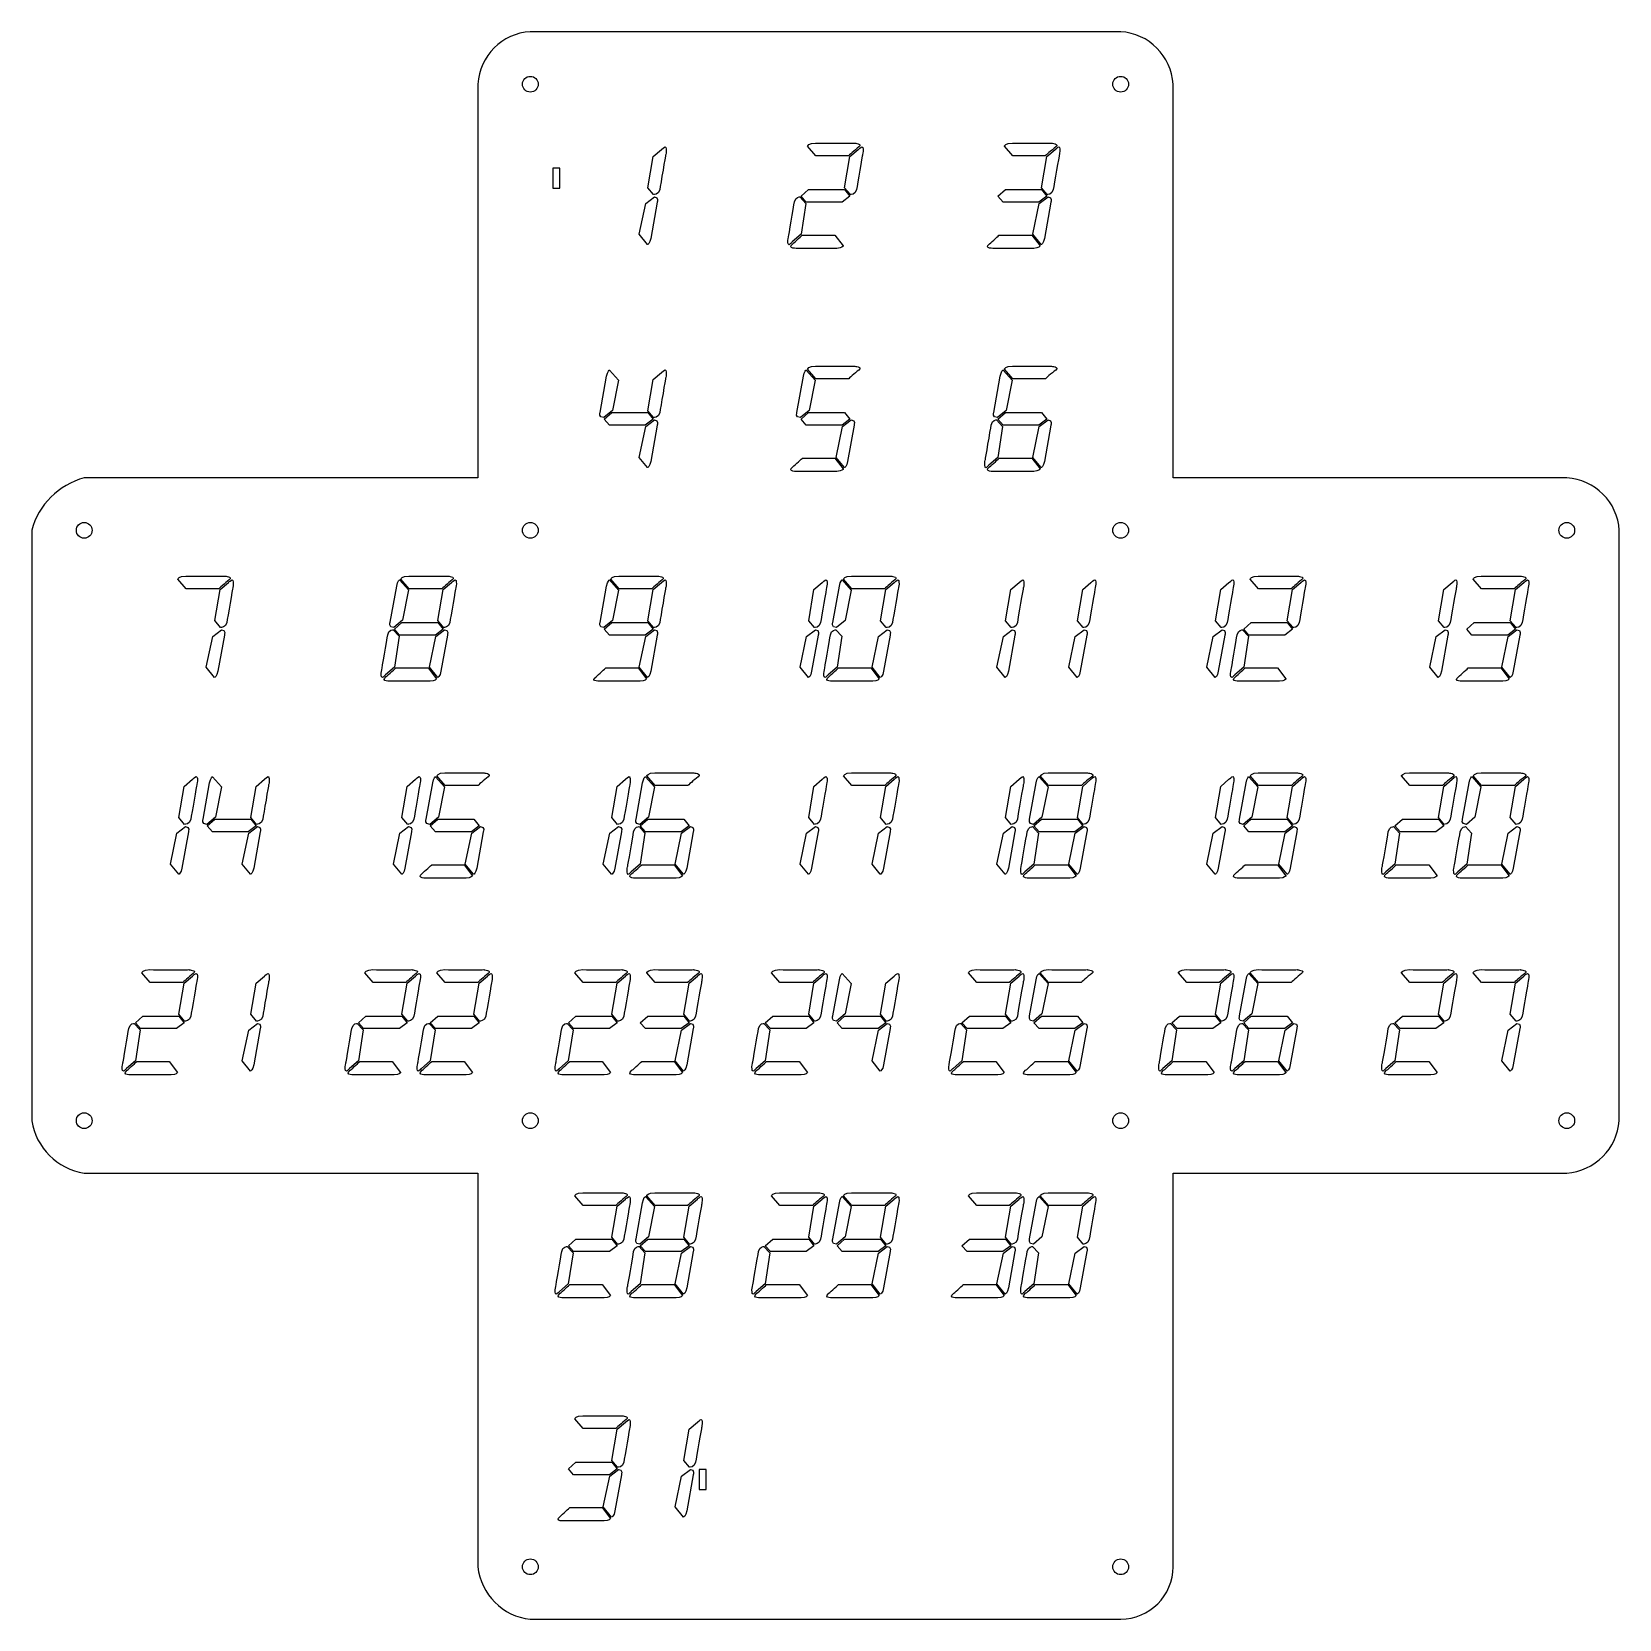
# Model space of a CAD drawing. Header units: millimetres. Extents: x 1990 to 2595, y 1357 to 1962.
import ezdxf

# ---------------------------------------------------------------- set-up
doc = ezdxf.new("R2010")
doc.units = ezdxf.units.MM

msp = doc.modelspace()

# ---------------------------------------------------------------- linework, layer by layer
at = {"color": 7, "linetype": 'Continuous', "lineweight": 25}
for p, q in [((2404.54, 1962.09), (2179.54, 1962.09)), ((2159.54, 1942.09), (2159.54, 1792.09)), ((2424.54, 1792.09), (2424.54, 1942.09)), ((2288.39, 1914.78), (2285.21, 1918.48)), ((2363.39, 1914.78), (2360.21, 1918.48)), ((2224.33, 1902.65), (2226.36, 1914.51)), ((2226.36, 1914.51), (2229.51, 1917.21)), ((2300.82, 1914.78), (2288.39, 1914.78)), ((2299.33, 1902.65), (2301.36, 1914.51)), ((2301.36, 1914.51), (2304.51, 1917.21)), ((2375.82, 1914.78), (2363.39, 1914.78)), ((2374.33, 1902.65), (2376.36, 1914.51)), ((2376.36, 1914.51), (2379.51, 1917.21)), ((2188.08, 1910.14), (2188.08, 1902.49)), ((2190.78, 1910.14), (2188.08, 1910.14)), ((2190.78, 1902.49), (2190.78, 1910.14)), ((2188.08, 1902.49), (2190.78, 1902.49)), ((2226.51, 1900.03), (2224.33, 1902.65)), ((2282.74, 1899.44), (2285.61, 1901.95)), ((2285.61, 1901.95), (2299.33, 1901.95)), ((2301.51, 1900.03), (2299.33, 1902.65)), ((2299.33, 1901.95), (2301.36, 1899.44)), ((2357.74, 1899.44), (2360.61, 1901.95)), ((2360.61, 1901.95), (2374.33, 1901.95)), ((2376.51, 1900.03), (2374.33, 1902.65)), ((2374.33, 1901.95), (2376.36, 1899.44)), ((2221.07, 1884.9), (2223.52, 1896.64)), ((2223.52, 1896.64), (2226.87, 1899.15)), ((2227.94, 1897.17), (2225.45, 1883.36)), ((2282.27, 1899.16), (2284.53, 1896.69)), ((2284.53, 1896.69), (2282.73, 1884.9)), ((2284.72, 1897.17), (2282.74, 1899.44)), ((2298.38, 1897.17), (2284.72, 1897.17)), ((2301.36, 1899.44), (2298.38, 1897.17)), ((2359.72, 1897.17), (2357.74, 1899.44)), ((2373.38, 1897.17), (2359.72, 1897.17)), ((2371.07, 1884.9), (2373.52, 1896.64)), ((2376.36, 1899.44), (2373.38, 1897.17)), ((2373.52, 1896.64), (2376.87, 1899.15)), ((2377.94, 1897.17), (2375.45, 1883.36)), ((2224.24, 1880.99), (2221.07, 1884.9)), ((2282.73, 1884.9), (2279.34, 1881.97)), ((2283.27, 1884.62), (2295.66, 1884.62)), ((2295.66, 1884.62), (2298.83, 1880.46)), ((2358.27, 1884.62), (2370.66, 1884.62)), ((2370.66, 1884.62), (2373.83, 1880.46)), ((2374.24, 1880.99), (2371.07, 1884.9)), ((2209.73, 1833.17), (2213.14, 1829.33)), ((2284.73, 1833.17), (2288.14, 1829.33)), ((2288.39, 1829.78), (2285.21, 1833.48)), ((2359.73, 1833.17), (2363.14, 1829.33)), ((2363.39, 1829.78), (2360.21, 1833.48)), ((2206.15, 1817), (2208.64, 1830.82)), ((2213.14, 1829.33), (2210.84, 1817.77)), ((2224.33, 1817.65), (2226.36, 1829.51)), ((2226.36, 1829.51), (2229.51, 1832.21)), ((2281.15, 1817), (2283.64, 1830.82)), ((2288.14, 1829.33), (2285.84, 1817.77)), ((2300.82, 1829.78), (2288.39, 1829.78)), ((2356.15, 1817), (2358.64, 1830.82)), ((2363.14, 1829.33), (2360.84, 1817.77)), ((2375.82, 1829.78), (2363.39, 1829.78)), ((2210.84, 1817.77), (2207.57, 1815.03)), ((2207.74, 1814.44), (2210.61, 1816.95)), ((2210.61, 1816.95), (2224.33, 1816.95)), ((2226.51, 1815.03), (2224.33, 1817.65)), ((2224.33, 1816.95), (2226.36, 1814.44)), ((2285.84, 1817.77), (2282.57, 1815.03)), ((2282.74, 1814.44), (2285.61, 1816.95)), ((2285.61, 1816.95), (2299.33, 1816.95)), ((2299.33, 1816.95), (2301.36, 1814.44)), ((2360.84, 1817.77), (2357.57, 1815.03)), ((2357.74, 1814.44), (2360.61, 1816.95)), ((2360.61, 1816.95), (2374.33, 1816.95)), ((2374.33, 1816.95), (2376.36, 1814.44)), ((2209.72, 1812.17), (2207.74, 1814.44)), ((2223.38, 1812.17), (2209.72, 1812.17)), ((2221.07, 1799.9), (2223.52, 1811.64)), ((2226.36, 1814.44), (2223.38, 1812.17)), ((2223.52, 1811.64), (2226.87, 1814.15)), ((2227.94, 1812.17), (2225.45, 1798.36)), ((2284.72, 1812.17), (2282.74, 1814.44)), ((2298.38, 1812.17), (2284.72, 1812.17)), ((2296.07, 1799.9), (2298.52, 1811.64)), ((2301.36, 1814.44), (2298.38, 1812.17)), ((2298.52, 1811.64), (2301.87, 1814.15)), ((2302.94, 1812.17), (2300.45, 1798.36)), ((2357.27, 1814.16), (2359.53, 1811.69)), ((2359.53, 1811.69), (2357.73, 1799.9)), ((2359.72, 1812.17), (2357.74, 1814.44)), ((2373.38, 1812.17), (2359.72, 1812.17)), ((2371.07, 1799.9), (2373.52, 1811.64)), ((2376.36, 1814.44), (2373.38, 1812.17)), ((2373.52, 1811.64), (2376.87, 1814.15)), ((2377.94, 1812.17), (2375.45, 1798.36)), ((2224.24, 1795.99), (2221.07, 1799.9)), ((2283.27, 1799.62), (2295.66, 1799.62)), ((2295.66, 1799.62), (2298.83, 1795.46)), ((2299.24, 1795.99), (2296.07, 1799.9)), ((2357.73, 1799.9), (2354.34, 1796.97)), ((2358.27, 1799.62), (2370.66, 1799.62)), ((2370.66, 1799.62), (2373.83, 1795.46)), ((2374.24, 1795.99), (2371.07, 1799.9)), ((2159.54, 1792.09), (2009.54, 1792.09)), ((2574.54, 1792.09), (2424.54, 1792.09)), ((1989.54, 1772.09), (1989.54, 1547.09)), ((2594.54, 1547.09), (2594.54, 1772.09)), ((2048.39, 1749.8), (2045.21, 1753.49)), ((2060.82, 1749.8), (2048.39, 1749.8)), ((2059.33, 1737.67), (2061.36, 1749.53)), ((2061.36, 1749.53), (2064.51, 1752.23)), ((2126.15, 1737.02), (2128.64, 1750.83)), ((2129.73, 1753.19), (2133.14, 1749.35)), ((2133.39, 1749.8), (2130.21, 1753.49)), ((2133.14, 1749.35), (2130.84, 1737.79)), ((2145.82, 1749.8), (2133.39, 1749.8)), ((2144.33, 1737.67), (2146.36, 1749.53)), ((2146.36, 1749.53), (2149.51, 1752.23)), ((2206.15, 1737.01), (2208.64, 1750.82)), ((2209.73, 1753.18), (2213.14, 1749.33)), ((2213.39, 1749.79), (2210.21, 1753.48)), ((2213.14, 1749.33), (2210.84, 1737.77)), ((2225.82, 1749.79), (2213.39, 1749.79)), ((2224.33, 1737.65), (2226.36, 1749.51)), ((2226.36, 1749.51), (2229.51, 1752.22)), ((2285.63, 1737.65), (2287.66, 1749.51)), ((2287.66, 1749.51), (2290.81, 1752.22)), ((2294.85, 1737.01), (2297.34, 1750.82)), ((2298.43, 1753.18), (2301.84, 1749.33)), ((2302.09, 1749.79), (2298.91, 1753.48)), ((2301.84, 1749.33), (2299.54, 1737.77)), ((2314.52, 1749.79), (2302.09, 1749.79)), ((2313.03, 1737.65), (2315.06, 1749.51)), ((2315.06, 1749.51), (2318.22, 1752.22)), ((2360.63, 1737.65), (2362.66, 1749.51)), ((2362.66, 1749.51), (2365.81, 1752.22)), ((2388.03, 1737.65), (2390.06, 1749.51)), ((2390.06, 1749.51), (2393.22, 1752.22)), ((2440.63, 1737.65), (2442.66, 1749.51)), ((2442.66, 1749.51), (2445.81, 1752.22)), ((2457.09, 1749.79), (2453.91, 1753.48)), ((2469.52, 1749.79), (2457.09, 1749.79)), ((2468.03, 1737.65), (2470.06, 1749.51)), ((2470.06, 1749.51), (2473.22, 1752.22)), ((2525.63, 1737.65), (2527.66, 1749.51)), ((2527.66, 1749.51), (2530.81, 1752.22)), ((2542.09, 1749.79), (2538.91, 1753.48)), ((2554.52, 1749.79), (2542.09, 1749.79)), ((2553.03, 1737.65), (2555.06, 1749.51)), ((2555.06, 1749.51), (2558.22, 1752.22)), ((2061.51, 1735.04), (2059.33, 1737.67)), ((2130.84, 1737.79), (2127.57, 1735.04)), ((2127.74, 1734.46), (2130.61, 1736.97)), ((2130.61, 1736.97), (2144.33, 1736.97)), ((2146.51, 1735.04), (2144.33, 1737.67)), ((2144.33, 1736.97), (2146.36, 1734.46)), ((2210.84, 1737.77), (2207.57, 1735.03)), ((2207.74, 1734.45), (2210.61, 1736.96)), ((2210.61, 1736.96), (2224.33, 1736.96)), ((2226.51, 1735.03), (2224.33, 1737.65)), ((2224.33, 1736.96), (2226.36, 1734.45)), ((2287.81, 1735.03), (2285.63, 1737.65)), ((2299.54, 1737.77), (2296.27, 1735.03)), ((2315.21, 1735.03), (2313.03, 1737.65)), ((2362.81, 1735.03), (2360.63, 1737.65)), ((2390.21, 1735.03), (2388.03, 1737.65)), ((2442.81, 1735.03), (2440.63, 1737.65)), ((2451.44, 1734.45), (2454.31, 1736.96)), ((2454.31, 1736.96), (2468.03, 1736.96)), ((2470.21, 1735.03), (2468.03, 1737.65)), ((2468.03, 1736.96), (2470.06, 1734.45)), ((2527.81, 1735.03), (2525.63, 1737.65)), ((2536.44, 1734.45), (2539.31, 1736.96)), ((2539.31, 1736.96), (2553.03, 1736.96)), ((2555.21, 1735.03), (2553.03, 1737.65)), ((2553.03, 1736.96), (2555.06, 1734.45)), ((2056.07, 1719.92), (2058.52, 1731.66)), ((2058.52, 1731.66), (2061.87, 1734.17)), ((2062.94, 1732.19), (2060.45, 1718.38)), ((2127.27, 1734.18), (2129.53, 1731.71)), ((2129.53, 1731.71), (2127.73, 1719.92)), ((2129.72, 1732.19), (2127.74, 1734.46)), ((2143.38, 1732.19), (2129.72, 1732.19)), ((2141.07, 1719.92), (2143.52, 1731.66)), ((2146.36, 1734.46), (2143.38, 1732.19)), ((2143.52, 1731.66), (2146.87, 1734.17)), ((2147.94, 1732.19), (2145.45, 1718.38)), ((2209.72, 1732.18), (2207.74, 1734.45)), ((2223.38, 1732.18), (2209.72, 1732.18)), ((2221.07, 1719.91), (2223.52, 1731.65)), ((2226.36, 1734.45), (2223.38, 1732.18)), ((2223.52, 1731.65), (2226.87, 1734.16)), ((2227.94, 1732.18), (2225.45, 1718.37)), ((2282.37, 1719.91), (2284.82, 1731.65)), ((2284.82, 1731.65), (2288.17, 1734.16)), ((2289.24, 1732.18), (2286.75, 1718.37)), ((2295.97, 1734.16), (2298.23, 1731.7)), ((2298.23, 1731.7), (2296.43, 1719.91)), ((2309.77, 1719.91), (2312.22, 1731.65)), ((2312.22, 1731.65), (2315.57, 1734.16)), ((2316.64, 1732.18), (2314.15, 1718.37)), ((2357.37, 1719.91), (2359.82, 1731.65)), ((2359.82, 1731.65), (2363.17, 1734.16)), ((2364.24, 1732.18), (2361.75, 1718.37)), ((2384.77, 1719.91), (2387.22, 1731.65)), ((2387.22, 1731.65), (2390.57, 1734.16)), ((2391.64, 1732.18), (2389.15, 1718.37)), ((2437.37, 1719.91), (2439.82, 1731.65)), ((2439.82, 1731.65), (2443.17, 1734.16)), ((2444.24, 1732.18), (2441.75, 1718.37)), ((2450.97, 1734.16), (2453.23, 1731.7)), ((2453.23, 1731.7), (2451.43, 1719.91)), ((2453.42, 1732.18), (2451.44, 1734.45)), ((2467.08, 1732.18), (2453.42, 1732.18)), ((2470.06, 1734.45), (2467.08, 1732.18)), ((2522.37, 1719.91), (2524.82, 1731.65)), ((2524.82, 1731.65), (2528.17, 1734.16)), ((2529.24, 1732.18), (2526.75, 1718.37)), ((2538.42, 1732.18), (2536.44, 1734.45)), ((2552.08, 1732.18), (2538.42, 1732.18)), ((2549.77, 1719.91), (2552.22, 1731.65)), ((2555.06, 1734.45), (2552.08, 1732.18)), ((2552.22, 1731.65), (2555.57, 1734.16)), ((2556.64, 1732.18), (2554.15, 1718.37)), ((2059.24, 1716.01), (2056.07, 1719.92)), ((2127.73, 1719.92), (2124.34, 1716.99)), ((2128.27, 1719.64), (2140.66, 1719.64)), ((2140.66, 1719.64), (2143.83, 1715.48)), ((2144.24, 1716.01), (2141.07, 1719.92)), ((2208.27, 1719.62), (2220.66, 1719.62)), ((2220.66, 1719.62), (2223.83, 1715.47)), ((2224.24, 1716), (2221.07, 1719.91)), ((2285.54, 1716), (2282.37, 1719.91)), ((2296.43, 1719.91), (2293.04, 1716.97)), ((2296.98, 1719.62), (2309.36, 1719.62)), ((2309.36, 1719.62), (2312.53, 1715.47)), ((2312.94, 1716), (2309.77, 1719.91)), ((2360.54, 1716), (2357.37, 1719.91)), ((2387.94, 1716), (2384.77, 1719.91)), ((2440.54, 1716), (2437.37, 1719.91)), ((2451.43, 1719.91), (2448.04, 1716.97)), ((2451.98, 1719.62), (2464.36, 1719.62)), ((2464.36, 1719.62), (2467.53, 1715.47)), ((2525.54, 1716), (2522.37, 1719.91)), ((2536.98, 1719.62), (2549.36, 1719.62)), ((2549.36, 1719.62), (2552.53, 1715.47)), ((2552.94, 1716), (2549.77, 1719.91)), ((2047.66, 1674.51), (2050.81, 1677.22)), ((2058.43, 1678.18), (2061.84, 1674.33)), ((2075.06, 1674.51), (2078.22, 1677.22)), ((2132.66, 1674.51), (2135.81, 1677.22)), ((2143.43, 1678.18), (2146.84, 1674.33)), ((2147.09, 1674.79), (2143.91, 1678.48)), ((2212.66, 1674.51), (2215.81, 1677.22)), ((2223.43, 1678.18), (2226.84, 1674.33)), ((2227.09, 1674.79), (2223.91, 1678.48)), ((2287.66, 1674.51), (2290.81, 1677.22)), ((2302.09, 1674.79), (2298.91, 1678.48)), ((2315.06, 1674.51), (2318.22, 1677.22)), ((2362.66, 1674.51), (2365.81, 1677.22)), ((2373.43, 1678.18), (2376.84, 1674.33)), ((2377.09, 1674.79), (2373.91, 1678.48)), ((2390.06, 1674.51), (2393.22, 1677.22)), ((2442.66, 1674.51), (2445.81, 1677.22)), ((2453.43, 1678.18), (2456.84, 1674.33)), ((2457.09, 1674.79), (2453.91, 1678.48)), ((2470.06, 1674.51), (2473.22, 1677.22)), ((2514.69, 1674.79), (2511.51, 1678.48)), ((2527.66, 1674.51), (2530.81, 1677.22)), ((2538.43, 1678.18), (2541.84, 1674.33)), ((2542.09, 1674.79), (2538.91, 1678.48)), ((2555.06, 1674.51), (2558.22, 1677.22)), ((2045.63, 1662.65), (2047.66, 1674.51)), ((2054.85, 1662.01), (2057.34, 1675.82)), ((2061.84, 1674.33), (2059.54, 1662.77)), ((2073.03, 1662.65), (2075.06, 1674.51)), ((2130.63, 1662.65), (2132.66, 1674.51)), ((2139.85, 1662.01), (2142.34, 1675.82)), ((2146.84, 1674.33), (2144.54, 1662.77)), ((2159.52, 1674.79), (2147.09, 1674.79)), ((2210.63, 1662.65), (2212.66, 1674.51)), ((2219.85, 1662.01), (2222.34, 1675.82)), ((2226.84, 1674.33), (2224.54, 1662.77)), ((2239.52, 1674.79), (2227.09, 1674.79)), ((2285.63, 1662.65), (2287.66, 1674.51)), ((2314.52, 1674.79), (2302.09, 1674.79)), ((2313.03, 1662.65), (2315.06, 1674.51)), ((2360.63, 1662.65), (2362.66, 1674.51)), ((2369.85, 1662.01), (2372.34, 1675.82)), ((2376.84, 1674.33), (2374.54, 1662.77)), ((2389.52, 1674.79), (2377.09, 1674.79)), ((2388.03, 1662.65), (2390.06, 1674.51)), ((2440.63, 1662.65), (2442.66, 1674.51)), ((2449.85, 1662.01), (2452.34, 1675.82)), ((2456.84, 1674.33), (2454.54, 1662.77)), ((2469.52, 1674.79), (2457.09, 1674.79)), ((2468.03, 1662.65), (2470.06, 1674.51)), ((2527.12, 1674.79), (2514.69, 1674.79)), ((2525.63, 1662.65), (2527.66, 1674.51)), ((2534.85, 1662.01), (2537.34, 1675.82)), ((2541.84, 1674.33), (2539.54, 1662.77)), ((2554.52, 1674.79), (2542.09, 1674.79)), ((2553.03, 1662.65), (2555.06, 1674.51)), ((2044.82, 1656.65), (2048.17, 1659.16)), ((2047.81, 1660.03), (2045.63, 1662.65)), ((2059.54, 1662.77), (2056.27, 1660.03)), ((2056.44, 1659.45), (2059.31, 1661.96)), ((2058.42, 1657.18), (2056.44, 1659.45)), ((2059.31, 1661.96), (2073.03, 1661.96)), ((2075.06, 1659.45), (2072.08, 1657.18)), ((2072.22, 1656.65), (2075.57, 1659.16)), ((2075.21, 1660.03), (2073.03, 1662.65)), ((2073.03, 1661.96), (2075.06, 1659.45)), ((2129.82, 1656.65), (2133.17, 1659.16)), ((2132.81, 1660.03), (2130.63, 1662.65)), ((2144.54, 1662.77), (2141.27, 1660.03)), ((2141.44, 1659.45), (2144.31, 1661.96)), ((2143.42, 1657.18), (2141.44, 1659.45)), ((2144.31, 1661.96), (2158.03, 1661.96)), ((2160.06, 1659.45), (2157.08, 1657.18)), ((2157.22, 1656.65), (2160.57, 1659.16)), ((2158.03, 1661.96), (2160.06, 1659.45)), ((2209.82, 1656.65), (2213.17, 1659.16)), ((2212.81, 1660.03), (2210.63, 1662.65)), ((2220.97, 1659.16), (2223.23, 1656.7)), ((2224.54, 1662.77), (2221.27, 1660.03)), ((2221.44, 1659.45), (2224.31, 1661.96)), ((2223.42, 1657.18), (2221.44, 1659.45)), ((2224.31, 1661.96), (2238.03, 1661.96)), ((2240.06, 1659.45), (2237.08, 1657.18)), ((2237.22, 1656.65), (2240.57, 1659.16)), ((2238.03, 1661.96), (2240.06, 1659.45)), ((2284.82, 1656.65), (2288.17, 1659.16)), ((2287.81, 1660.03), (2285.63, 1662.65)), ((2312.22, 1656.65), (2315.57, 1659.16)), ((2315.21, 1660.03), (2313.03, 1662.65)), ((2359.82, 1656.65), (2363.17, 1659.16)), ((2362.81, 1660.03), (2360.63, 1662.65)), ((2370.97, 1659.16), (2373.23, 1656.7)), ((2374.54, 1662.77), (2371.27, 1660.03)), ((2371.44, 1659.45), (2374.31, 1661.96)), ((2373.42, 1657.18), (2371.44, 1659.45)), ((2374.31, 1661.96), (2388.03, 1661.96)), ((2390.06, 1659.45), (2387.08, 1657.18)), ((2387.22, 1656.65), (2390.57, 1659.16)), ((2390.21, 1660.03), (2388.03, 1662.65)), ((2388.03, 1661.96), (2390.06, 1659.45)), ((2439.82, 1656.65), (2443.17, 1659.16)), ((2442.81, 1660.03), (2440.63, 1662.65)), ((2454.54, 1662.77), (2451.27, 1660.03)), ((2451.44, 1659.45), (2454.31, 1661.96)), ((2453.42, 1657.18), (2451.44, 1659.45)), ((2454.31, 1661.96), (2468.03, 1661.96)), ((2470.06, 1659.45), (2467.08, 1657.18)), ((2467.22, 1656.65), (2470.57, 1659.16)), ((2470.21, 1660.03), (2468.03, 1662.65)), ((2468.03, 1661.96), (2470.06, 1659.45)), ((2508.57, 1659.16), (2510.83, 1656.7)), ((2509.04, 1659.45), (2511.91, 1661.96)), ((2511.02, 1657.18), (2509.04, 1659.45)), ((2511.91, 1661.96), (2525.63, 1661.96)), ((2527.66, 1659.45), (2524.68, 1657.18)), ((2527.81, 1660.03), (2525.63, 1662.65)), ((2525.63, 1661.96), (2527.66, 1659.45)), ((2535.97, 1659.16), (2538.23, 1656.7)), ((2539.54, 1662.77), (2536.27, 1660.03)), ((2552.22, 1656.65), (2555.57, 1659.16)), ((2555.21, 1660.03), (2553.03, 1662.65)), ((2042.37, 1644.91), (2044.82, 1656.65)), ((2049.24, 1657.18), (2046.75, 1643.37)), ((2072.08, 1657.18), (2058.42, 1657.18)), ((2069.77, 1644.91), (2072.22, 1656.65)), ((2076.64, 1657.18), (2074.15, 1643.37)), ((2127.37, 1644.91), (2129.82, 1656.65)), ((2134.24, 1657.18), (2131.75, 1643.37)), ((2157.08, 1657.18), (2143.42, 1657.18)), ((2154.77, 1644.91), (2157.22, 1656.65)), ((2161.64, 1657.18), (2159.15, 1643.37)), ((2207.37, 1644.91), (2209.82, 1656.65)), ((2214.24, 1657.18), (2211.75, 1643.37)), ((2223.23, 1656.7), (2221.43, 1644.91)), ((2237.08, 1657.18), (2223.42, 1657.18)), ((2234.77, 1644.91), (2237.22, 1656.65)), ((2241.64, 1657.18), (2239.15, 1643.37)), ((2282.37, 1644.91), (2284.82, 1656.65)), ((2289.24, 1657.18), (2286.75, 1643.37)), ((2309.77, 1644.91), (2312.22, 1656.65)), ((2316.64, 1657.18), (2314.15, 1643.37)), ((2357.37, 1644.91), (2359.82, 1656.65)), ((2364.24, 1657.18), (2361.75, 1643.37)), ((2373.23, 1656.7), (2371.43, 1644.91)), ((2387.08, 1657.18), (2373.42, 1657.18)), ((2384.77, 1644.91), (2387.22, 1656.65)), ((2391.64, 1657.18), (2389.15, 1643.37)), ((2437.37, 1644.91), (2439.82, 1656.65)), ((2444.24, 1657.18), (2441.75, 1643.37)), ((2467.08, 1657.18), (2453.42, 1657.18)), ((2464.77, 1644.91), (2467.22, 1656.65)), ((2471.64, 1657.18), (2469.15, 1643.37)), ((2510.83, 1656.7), (2509.03, 1644.91)), ((2524.68, 1657.18), (2511.02, 1657.18)), ((2538.23, 1656.7), (2536.43, 1644.91)), ((2549.77, 1644.91), (2552.22, 1656.65)), ((2556.64, 1657.18), (2554.15, 1643.37)), ((2045.54, 1641), (2042.37, 1644.91)), ((2072.94, 1641), (2069.77, 1644.91)), ((2130.54, 1641), (2127.37, 1644.91)), ((2141.98, 1644.62), (2154.36, 1644.62)), ((2154.36, 1644.62), (2157.53, 1640.47)), ((2157.94, 1641), (2154.77, 1644.91)), ((2210.54, 1641), (2207.37, 1644.91)), ((2221.43, 1644.91), (2218.04, 1641.97)), ((2221.98, 1644.62), (2234.36, 1644.62)), ((2234.36, 1644.62), (2237.53, 1640.47)), ((2237.94, 1641), (2234.77, 1644.91)), ((2285.54, 1641), (2282.37, 1644.91)), ((2312.94, 1641), (2309.77, 1644.91)), ((2360.54, 1641), (2357.37, 1644.91)), ((2371.43, 1644.91), (2368.04, 1641.97)), ((2371.98, 1644.62), (2384.36, 1644.62)), ((2384.36, 1644.62), (2387.53, 1640.47)), ((2387.94, 1641), (2384.77, 1644.91)), ((2440.54, 1641), (2437.37, 1644.91)), ((2451.98, 1644.62), (2464.36, 1644.62)), ((2464.36, 1644.62), (2467.53, 1640.47)), ((2467.94, 1641), (2464.77, 1644.91)), ((2509.03, 1644.91), (2505.64, 1641.97)), ((2509.57, 1644.62), (2521.96, 1644.62)), ((2521.96, 1644.62), (2525.13, 1640.47)), ((2536.43, 1644.91), (2533.04, 1641.97)), ((2536.98, 1644.62), (2549.36, 1644.62)), ((2549.36, 1644.62), (2552.53, 1640.47)), ((2552.94, 1641), (2549.77, 1644.91)), ((2034.69, 1599.79), (2031.51, 1603.48)), ((2119.69, 1599.79), (2116.51, 1603.48)), ((2147.09, 1599.79), (2143.91, 1603.48)), ((2199.69, 1599.79), (2196.51, 1603.48)), ((2227.09, 1599.79), (2223.91, 1603.48)), ((2274.69, 1599.79), (2271.51, 1603.48)), ((2349.69, 1599.79), (2346.51, 1603.48)), ((2377.09, 1599.79), (2373.91, 1603.48)), ((2429.69, 1599.79), (2426.51, 1603.48)), ((2457.09, 1599.79), (2453.91, 1603.48)), ((2514.69, 1599.79), (2511.51, 1603.48)), ((2542.09, 1599.79), (2538.91, 1603.48)), ((2047.12, 1599.79), (2034.69, 1599.79)), ((2045.63, 1587.65), (2047.66, 1599.51)), ((2047.66, 1599.51), (2050.81, 1602.22)), ((2073.03, 1587.65), (2075.06, 1599.51)), ((2075.06, 1599.51), (2078.22, 1602.22)), ((2132.12, 1599.79), (2119.69, 1599.79)), ((2130.63, 1587.65), (2132.66, 1599.51)), ((2132.66, 1599.51), (2135.81, 1602.22)), ((2159.52, 1599.79), (2147.09, 1599.79)), ((2158.03, 1587.65), (2160.06, 1599.51)), ((2160.06, 1599.51), (2163.22, 1602.22)), ((2212.12, 1599.79), (2199.69, 1599.79)), ((2210.63, 1587.65), (2212.66, 1599.51)), ((2212.66, 1599.51), (2215.81, 1602.22)), ((2239.52, 1599.79), (2227.09, 1599.79)), ((2238.03, 1587.65), (2240.06, 1599.51)), ((2240.06, 1599.51), (2243.22, 1602.22)), ((2287.12, 1599.79), (2274.69, 1599.79)), ((2285.63, 1587.65), (2287.66, 1599.51)), ((2287.66, 1599.51), (2290.81, 1602.22)), ((2294.85, 1587.01), (2297.34, 1600.82)), ((2298.43, 1603.18), (2301.84, 1599.33)), ((2301.84, 1599.33), (2299.54, 1587.77)), ((2313.03, 1587.65), (2315.06, 1599.51)), ((2315.06, 1599.51), (2318.22, 1602.22)), ((2362.12, 1599.79), (2349.69, 1599.79)), ((2360.63, 1587.65), (2362.66, 1599.51)), ((2362.66, 1599.51), (2365.81, 1602.22)), ((2369.85, 1587.01), (2372.34, 1600.82)), ((2373.43, 1603.18), (2376.84, 1599.33)), ((2376.84, 1599.33), (2374.54, 1587.77)), ((2389.52, 1599.79), (2377.09, 1599.79)), ((2442.12, 1599.79), (2429.69, 1599.79)), ((2440.63, 1587.65), (2442.66, 1599.51)), ((2442.66, 1599.51), (2445.81, 1602.22)), ((2449.85, 1587.01), (2452.34, 1600.82)), ((2453.43, 1603.18), (2456.84, 1599.33)), ((2456.84, 1599.33), (2454.54, 1587.77)), ((2469.52, 1599.79), (2457.09, 1599.79)), ((2527.12, 1599.79), (2514.69, 1599.79)), ((2525.63, 1587.65), (2527.66, 1599.51)), ((2527.66, 1599.51), (2530.81, 1602.22)), ((2554.52, 1599.79), (2542.09, 1599.79)), ((2553.03, 1587.65), (2555.06, 1599.51)), ((2555.06, 1599.51), (2558.22, 1602.22)), ((2029.04, 1584.45), (2031.91, 1586.96)), ((2031.91, 1586.96), (2045.63, 1586.96)), ((2047.81, 1585.03), (2045.63, 1587.65)), ((2045.63, 1586.96), (2047.66, 1584.45)), ((2075.21, 1585.03), (2073.03, 1587.65)), ((2114.04, 1584.45), (2116.91, 1586.96)), ((2116.91, 1586.96), (2130.63, 1586.96)), ((2132.81, 1585.03), (2130.63, 1587.65)), ((2130.63, 1586.96), (2132.66, 1584.45)), ((2141.44, 1584.45), (2144.31, 1586.96)), ((2144.31, 1586.96), (2158.03, 1586.96)), ((2160.21, 1585.03), (2158.03, 1587.65)), ((2158.03, 1586.96), (2160.06, 1584.45)), ((2194.04, 1584.45), (2196.91, 1586.96)), ((2196.91, 1586.96), (2210.63, 1586.96)), ((2212.81, 1585.03), (2210.63, 1587.65)), ((2210.63, 1586.96), (2212.66, 1584.45)), ((2221.44, 1584.45), (2224.31, 1586.96)), ((2224.31, 1586.96), (2238.03, 1586.96)), ((2240.21, 1585.03), (2238.03, 1587.65)), ((2238.03, 1586.96), (2240.06, 1584.45)), ((2269.04, 1584.45), (2271.91, 1586.96)), ((2271.91, 1586.96), (2285.63, 1586.96)), ((2287.81, 1585.03), (2285.63, 1587.65)), ((2285.63, 1586.96), (2287.66, 1584.45)), ((2299.54, 1587.77), (2296.27, 1585.03)), ((2296.44, 1584.45), (2299.31, 1586.96)), ((2299.31, 1586.96), (2313.03, 1586.96)), ((2315.21, 1585.03), (2313.03, 1587.65)), ((2313.03, 1586.96), (2315.06, 1584.45)), ((2344.04, 1584.45), (2346.91, 1586.96)), ((2346.91, 1586.96), (2360.63, 1586.96)), ((2362.81, 1585.03), (2360.63, 1587.65)), ((2360.63, 1586.96), (2362.66, 1584.45)), ((2374.54, 1587.77), (2371.27, 1585.03)), ((2371.44, 1584.45), (2374.31, 1586.96)), ((2374.31, 1586.96), (2388.03, 1586.96)), ((2388.03, 1586.96), (2390.06, 1584.45)), ((2424.04, 1584.45), (2426.91, 1586.96)), ((2426.91, 1586.96), (2440.63, 1586.96)), ((2442.81, 1585.03), (2440.63, 1587.65)), ((2440.63, 1586.96), (2442.66, 1584.45)), ((2454.54, 1587.77), (2451.27, 1585.03)), ((2451.44, 1584.45), (2454.31, 1586.96)), ((2454.31, 1586.96), (2468.03, 1586.96)), ((2468.03, 1586.96), (2470.06, 1584.45)), ((2509.04, 1584.45), (2511.91, 1586.96)), ((2511.91, 1586.96), (2525.63, 1586.96)), ((2527.81, 1585.03), (2525.63, 1587.65)), ((2525.63, 1586.96), (2527.66, 1584.45)), ((2555.21, 1585.03), (2553.03, 1587.65)), ((2028.57, 1584.16), (2030.83, 1581.7)), ((2030.83, 1581.7), (2029.03, 1569.91)), ((2031.02, 1582.18), (2029.04, 1584.45)), ((2044.68, 1582.18), (2031.02, 1582.18)), ((2047.66, 1584.45), (2044.68, 1582.18)), ((2069.77, 1569.91), (2072.22, 1581.65)), ((2072.22, 1581.65), (2075.57, 1584.16)), ((2076.64, 1582.18), (2074.15, 1568.37)), ((2113.57, 1584.16), (2115.83, 1581.7)), ((2115.83, 1581.7), (2114.03, 1569.91)), ((2116.02, 1582.18), (2114.04, 1584.45)), ((2129.68, 1582.18), (2116.02, 1582.18)), ((2132.66, 1584.45), (2129.68, 1582.18)), ((2140.97, 1584.16), (2143.23, 1581.7)), ((2143.23, 1581.7), (2141.43, 1569.91)), ((2143.42, 1582.18), (2141.44, 1584.45)), ((2157.08, 1582.18), (2143.42, 1582.18)), ((2160.06, 1584.45), (2157.08, 1582.18)), ((2193.57, 1584.16), (2195.83, 1581.7)), ((2195.83, 1581.7), (2194.03, 1569.91)), ((2196.02, 1582.18), (2194.04, 1584.45)), ((2209.68, 1582.18), (2196.02, 1582.18)), ((2212.66, 1584.45), (2209.68, 1582.18)), ((2223.42, 1582.18), (2221.44, 1584.45)), ((2237.08, 1582.18), (2223.42, 1582.18)), ((2234.77, 1569.91), (2237.22, 1581.65)), ((2240.06, 1584.45), (2237.08, 1582.18)), ((2237.22, 1581.65), (2240.57, 1584.16)), ((2241.64, 1582.18), (2239.15, 1568.37)), ((2268.57, 1584.16), (2270.83, 1581.7)), ((2270.83, 1581.7), (2269.03, 1569.91)), ((2271.02, 1582.18), (2269.04, 1584.45)), ((2284.68, 1582.18), (2271.02, 1582.18)), ((2287.66, 1584.45), (2284.68, 1582.18)), ((2298.42, 1582.18), (2296.44, 1584.45)), ((2312.08, 1582.18), (2298.42, 1582.18)), ((2309.77, 1569.91), (2312.22, 1581.65)), ((2315.06, 1584.45), (2312.08, 1582.18)), ((2312.22, 1581.65), (2315.57, 1584.16)), ((2316.64, 1582.18), (2314.15, 1568.37)), ((2343.57, 1584.16), (2345.83, 1581.7)), ((2345.83, 1581.7), (2344.03, 1569.91)), ((2346.02, 1582.18), (2344.04, 1584.45)), ((2359.68, 1582.18), (2346.02, 1582.18)), ((2362.66, 1584.45), (2359.68, 1582.18)), ((2373.42, 1582.18), (2371.44, 1584.45)), ((2387.08, 1582.18), (2373.42, 1582.18)), ((2384.77, 1569.91), (2387.22, 1581.65)), ((2390.06, 1584.45), (2387.08, 1582.18)), ((2387.22, 1581.65), (2390.57, 1584.16)), ((2391.64, 1582.18), (2389.15, 1568.37)), ((2423.57, 1584.16), (2425.83, 1581.7)), ((2425.83, 1581.7), (2424.03, 1569.91)), ((2426.02, 1582.18), (2424.04, 1584.45)), ((2439.68, 1582.18), (2426.02, 1582.18)), ((2442.66, 1584.45), (2439.68, 1582.18)), ((2450.97, 1584.16), (2453.23, 1581.7)), ((2453.23, 1581.7), (2451.43, 1569.91)), ((2453.42, 1582.18), (2451.44, 1584.45)), ((2467.08, 1582.18), (2453.42, 1582.18)), ((2464.77, 1569.91), (2467.22, 1581.65)), ((2470.06, 1584.45), (2467.08, 1582.18)), ((2467.22, 1581.65), (2470.57, 1584.16)), ((2471.64, 1582.18), (2469.15, 1568.37)), ((2508.57, 1584.16), (2510.83, 1581.7)), ((2510.83, 1581.7), (2509.03, 1569.91)), ((2511.02, 1582.18), (2509.04, 1584.45)), ((2524.68, 1582.18), (2511.02, 1582.18)), ((2527.66, 1584.45), (2524.68, 1582.18)), ((2549.77, 1569.91), (2552.22, 1581.65)), ((2552.22, 1581.65), (2555.57, 1584.16)), ((2556.64, 1582.18), (2554.15, 1568.37)), ((2029.03, 1569.91), (2025.64, 1566.97)), ((2029.57, 1569.62), (2041.96, 1569.62)), ((2041.96, 1569.62), (2045.13, 1565.47)), ((2072.94, 1566), (2069.77, 1569.91)), ((2114.03, 1569.91), (2110.64, 1566.97)), ((2114.57, 1569.62), (2126.96, 1569.62)), ((2126.96, 1569.62), (2130.13, 1565.47)), ((2141.43, 1569.91), (2138.04, 1566.97)), ((2141.98, 1569.62), (2154.36, 1569.62)), ((2154.36, 1569.62), (2157.53, 1565.47)), ((2194.03, 1569.91), (2190.64, 1566.97)), ((2194.57, 1569.62), (2206.96, 1569.62)), ((2206.96, 1569.62), (2210.13, 1565.47)), ((2221.98, 1569.62), (2234.36, 1569.62)), ((2234.36, 1569.62), (2237.53, 1565.47)), ((2237.94, 1566), (2234.77, 1569.91)), ((2269.03, 1569.91), (2265.64, 1566.97)), ((2269.57, 1569.62), (2281.96, 1569.62)), ((2281.96, 1569.62), (2285.13, 1565.47)), ((2312.94, 1566), (2309.77, 1569.91)), ((2344.03, 1569.91), (2340.64, 1566.97)), ((2344.57, 1569.62), (2356.96, 1569.62)), ((2356.96, 1569.62), (2360.13, 1565.47)), ((2371.98, 1569.62), (2384.36, 1569.62)), ((2384.36, 1569.62), (2387.53, 1565.47)), ((2387.94, 1566), (2384.77, 1569.91)), ((2424.03, 1569.91), (2420.64, 1566.97)), ((2424.57, 1569.62), (2436.96, 1569.62)), ((2436.96, 1569.62), (2440.13, 1565.47)), ((2451.43, 1569.91), (2448.04, 1566.97)), ((2451.98, 1569.62), (2464.36, 1569.62)), ((2464.36, 1569.62), (2467.53, 1565.47)), ((2467.94, 1566), (2464.77, 1569.91)), ((2509.03, 1569.91), (2505.64, 1566.97)), ((2509.57, 1569.62), (2521.96, 1569.62)), ((2521.96, 1569.62), (2525.13, 1565.47)), ((2552.94, 1566), (2549.77, 1569.91)), ((2009.54, 1527.09), (2159.54, 1527.09)), ((2159.54, 1527.09), (2159.54, 1377.09)), ((2424.54, 1527.09), (2574.54, 1527.09)), ((2424.54, 1377.09), (2424.54, 1527.09)), ((2199.69, 1514.79), (2196.51, 1518.48)), ((2212.12, 1514.79), (2199.69, 1514.79)), ((2210.63, 1502.65), (2212.66, 1514.51)), ((2212.66, 1514.51), (2215.81, 1517.22)), ((2219.85, 1502.01), (2222.34, 1515.82)), ((2223.43, 1518.18), (2226.84, 1514.33)), ((2227.09, 1514.79), (2223.91, 1518.48)), ((2226.84, 1514.33), (2224.54, 1502.77)), ((2239.52, 1514.79), (2227.09, 1514.79)), ((2238.03, 1502.65), (2240.06, 1514.51)), ((2240.06, 1514.51), (2243.22, 1517.22)), ((2274.69, 1514.79), (2271.51, 1518.48)), ((2287.12, 1514.79), (2274.69, 1514.79)), ((2285.63, 1502.65), (2287.66, 1514.51)), ((2287.66, 1514.51), (2290.81, 1517.22)), ((2294.85, 1502.01), (2297.34, 1515.82)), ((2298.43, 1518.18), (2301.84, 1514.33)), ((2302.09, 1514.79), (2298.91, 1518.48)), ((2301.84, 1514.33), (2299.54, 1502.77)), ((2314.52, 1514.79), (2302.09, 1514.79)), ((2313.03, 1502.65), (2315.06, 1514.51)), ((2315.06, 1514.51), (2318.22, 1517.22)), ((2349.69, 1514.79), (2346.51, 1518.48)), ((2362.12, 1514.79), (2349.69, 1514.79)), ((2360.63, 1502.65), (2362.66, 1514.51)), ((2362.66, 1514.51), (2365.81, 1517.22)), ((2369.85, 1502.01), (2372.34, 1515.82)), ((2373.43, 1518.18), (2376.84, 1514.33)), ((2377.09, 1514.79), (2373.91, 1518.48)), ((2376.84, 1514.33), (2374.54, 1502.77)), ((2389.52, 1514.79), (2377.09, 1514.79)), ((2388.03, 1502.65), (2390.06, 1514.51)), ((2390.06, 1514.51), (2393.22, 1517.22)), ((2194.04, 1499.45), (2196.91, 1501.96)), ((2196.91, 1501.96), (2210.63, 1501.96)), ((2212.81, 1500.03), (2210.63, 1502.65)), ((2210.63, 1501.96), (2212.66, 1499.45)), ((2224.54, 1502.77), (2221.27, 1500.03)), ((2221.44, 1499.45), (2224.31, 1501.96)), ((2224.31, 1501.96), (2238.03, 1501.96)), ((2240.21, 1500.03), (2238.03, 1502.65)), ((2238.03, 1501.96), (2240.06, 1499.45)), ((2269.04, 1499.45), (2271.91, 1501.96)), ((2271.91, 1501.96), (2285.63, 1501.96)), ((2287.81, 1500.03), (2285.63, 1502.65)), ((2285.63, 1501.96), (2287.66, 1499.45)), ((2299.54, 1502.77), (2296.27, 1500.03)), ((2296.44, 1499.45), (2299.31, 1501.96)), ((2299.31, 1501.96), (2313.03, 1501.96)), ((2315.21, 1500.03), (2313.03, 1502.65)), ((2313.03, 1501.96), (2315.06, 1499.45)), ((2344.04, 1499.45), (2346.91, 1501.96)), ((2346.91, 1501.96), (2360.63, 1501.96)), ((2362.81, 1500.03), (2360.63, 1502.65)), ((2360.63, 1501.96), (2362.66, 1499.45)), ((2374.54, 1502.77), (2371.27, 1500.03)), ((2390.21, 1500.03), (2388.03, 1502.65)), ((2193.57, 1499.16), (2195.83, 1496.7)), ((2195.83, 1496.7), (2194.03, 1484.91)), ((2196.02, 1497.18), (2194.04, 1499.45)), ((2209.68, 1497.18), (2196.02, 1497.18)), ((2212.66, 1499.45), (2209.68, 1497.18)), ((2220.97, 1499.16), (2223.23, 1496.7)), ((2223.23, 1496.7), (2221.43, 1484.91)), ((2223.42, 1497.18), (2221.44, 1499.45)), ((2237.08, 1497.18), (2223.42, 1497.18)), ((2234.77, 1484.91), (2237.22, 1496.65)), ((2240.06, 1499.45), (2237.08, 1497.18)), ((2237.22, 1496.65), (2240.57, 1499.16)), ((2241.64, 1497.18), (2239.15, 1483.37)), ((2268.57, 1499.16), (2270.83, 1496.7)), ((2270.83, 1496.7), (2269.03, 1484.91)), ((2271.02, 1497.18), (2269.04, 1499.45)), ((2284.68, 1497.18), (2271.02, 1497.18)), ((2287.66, 1499.45), (2284.68, 1497.18)), ((2298.42, 1497.18), (2296.44, 1499.45)), ((2312.08, 1497.18), (2298.42, 1497.18)), ((2309.77, 1484.91), (2312.22, 1496.65)), ((2315.06, 1499.45), (2312.08, 1497.18)), ((2312.22, 1496.65), (2315.57, 1499.16)), ((2316.64, 1497.18), (2314.15, 1483.37)), ((2346.02, 1497.18), (2344.04, 1499.45)), ((2359.68, 1497.18), (2346.02, 1497.18)), ((2357.37, 1484.91), (2359.82, 1496.65)), ((2362.66, 1499.45), (2359.68, 1497.18)), ((2359.82, 1496.65), (2363.17, 1499.16)), ((2364.24, 1497.18), (2361.75, 1483.37)), ((2370.97, 1499.16), (2373.23, 1496.7)), ((2373.23, 1496.7), (2371.43, 1484.91)), ((2384.77, 1484.91), (2387.22, 1496.65)), ((2387.22, 1496.65), (2390.57, 1499.16)), ((2391.64, 1497.18), (2389.15, 1483.37)), ((2194.03, 1484.91), (2190.64, 1481.97)), ((2194.57, 1484.62), (2206.96, 1484.62)), ((2206.96, 1484.62), (2210.13, 1480.47)), ((2221.43, 1484.91), (2218.04, 1481.97)), ((2221.98, 1484.62), (2234.36, 1484.62)), ((2234.36, 1484.62), (2237.53, 1480.47)), ((2237.94, 1481), (2234.77, 1484.91)), ((2269.03, 1484.91), (2265.64, 1481.97)), ((2269.57, 1484.62), (2281.96, 1484.62)), ((2281.96, 1484.62), (2285.13, 1480.47)), ((2296.98, 1484.62), (2309.36, 1484.62)), ((2309.36, 1484.62), (2312.53, 1480.47)), ((2312.94, 1481), (2309.77, 1484.91)), ((2344.57, 1484.62), (2356.96, 1484.62)), ((2356.96, 1484.62), (2360.13, 1480.47)), ((2360.54, 1481), (2357.37, 1484.91)), ((2371.43, 1484.91), (2368.04, 1481.97)), ((2371.98, 1484.62), (2384.36, 1484.62)), ((2384.36, 1484.62), (2387.53, 1480.47)), ((2387.94, 1481), (2384.77, 1484.91)), ((2199.69, 1429.79), (2196.51, 1433.48)), ((2212.12, 1429.79), (2199.69, 1429.79)), ((2210.63, 1417.65), (2212.66, 1429.51)), ((2212.66, 1429.51), (2215.81, 1432.22)), ((2238.03, 1417.65), (2240.06, 1429.51)), ((2240.06, 1429.51), (2243.22, 1432.22)), ((2194.04, 1414.45), (2196.91, 1416.96)), ((2196.91, 1416.96), (2210.63, 1416.96)), ((2212.81, 1415.03), (2210.63, 1417.65)), ((2210.63, 1416.96), (2212.66, 1414.45)), ((2240.21, 1415.03), (2238.03, 1417.65)), ((2196.02, 1412.18), (2194.04, 1414.45)), ((2209.68, 1412.18), (2196.02, 1412.18)), ((2207.37, 1399.91), (2209.82, 1411.65)), ((2212.66, 1414.45), (2209.68, 1412.18)), ((2209.82, 1411.65), (2213.17, 1414.16)), ((2214.24, 1412.18), (2211.75, 1398.37)), ((2234.77, 1399.91), (2237.22, 1411.65)), ((2237.22, 1411.65), (2240.57, 1414.16)), ((2241.64, 1412.18), (2239.15, 1398.37)), ((2243.84, 1414.14), (2243.84, 1406.49)), ((2246.54, 1414.14), (2243.84, 1414.14)), ((2246.54, 1406.49), (2246.54, 1414.14)), ((2243.84, 1406.49), (2246.54, 1406.49)), ((2194.57, 1399.62), (2206.96, 1399.62)), ((2206.96, 1399.62), (2210.13, 1395.47)), ((2210.54, 1396), (2207.37, 1399.91)), ((2237.94, 1396), (2234.77, 1399.91)), ((2179.54, 1357.09), (2404.54, 1357.09))]:
    msp.add_line(p, q, dxfattribs=at)
for centre in [(2179.54, 1942.09), (2404.54, 1942.09), (2009.54, 1772.09), (2179.54, 1772.09), (2404.54, 1772.09), (2574.54, 1772.09), (2009.54, 1547.09), (2179.54, 1547.09), (2404.54, 1547.09), (2574.54, 1547.09), (2179.54, 1377.09), (2404.54, 1377.09)]:
    msp.add_circle(centre, 3, dxfattribs=at)
for centre, radius, start, end in [((2180.74, 1940.9), 21.23, 93.21834, 176.78166), ((2403.26, 1940.8), 21.33, 3.46002, 86.53999), ((2016.9, 1764.73), 28.33, 105.05256, 164.94744), ((2573.3, 1770.84), 21.28, 3.35714, 86.64286), ((2013.31, 1550.86), 24.07, 189.00874, 260.99126), ((2572.82, 1548.81), 21.79, 274.53523, 355.46477), ((2181.91, 1379.46), 22.49, 186.0382, 263.96179), ((2404.35, 1377.29), 20.2, 270.55174, 359.44826)]:
    msp.add_arc(centre, radius, start, end, dxfattribs=at)
for points in [[(2229.51, 1917.21), (2229.51, 1917.21), (2230.76, 1918.27), (2230.93, 1918.24)], [(2230.93, 1918.24), (2231.21, 1918.18), (2231.32, 1917.76), (2231.35, 1917.43)], [(2285.21, 1918.48), (2285.21, 1918.48), (2285.59, 1919.69), (2288.25, 1919.64)], [(2288.25, 1919.64), (2290.91, 1919.59), (2303.08, 1919.64), (2303.08, 1919.64)], [(2304.8, 1918.17), (2303.21, 1916.97), (2300.82, 1914.78), (2300.82, 1914.78)], [(2303.08, 1919.64), (2303.08, 1919.64), (2306.4, 1919.38), (2304.8, 1918.17)], [(2304.51, 1917.21), (2304.51, 1917.21), (2305.76, 1918.27), (2305.93, 1918.24)], [(2305.93, 1918.24), (2306.21, 1918.18), (2306.32, 1917.76), (2306.35, 1917.43)], [(2360.21, 1918.48), (2360.21, 1918.48), (2360.59, 1919.69), (2363.25, 1919.64)], [(2363.25, 1919.64), (2365.91, 1919.59), (2378.08, 1919.64), (2378.08, 1919.64)], [(2379.8, 1918.17), (2378.21, 1916.97), (2375.82, 1914.78), (2375.82, 1914.78)], [(2378.08, 1919.64), (2378.08, 1919.64), (2381.4, 1919.38), (2379.8, 1918.17)], [(2379.51, 1917.21), (2379.51, 1917.21), (2380.76, 1918.27), (2380.93, 1918.24)], [(2380.93, 1918.24), (2381.21, 1918.18), (2381.32, 1917.76), (2381.35, 1917.43)], [(2231.12, 1915.11), (2231.12, 1915.11), (2229.2, 1903.97), (2228.86, 1901.95)], [(2231.35, 1917.43), (2231.45, 1916.35), (2231.12, 1915.11), (2231.12, 1915.11)], [(2306.12, 1915.11), (2306.12, 1915.11), (2304.2, 1903.97), (2303.86, 1901.95)], [(2306.35, 1917.43), (2306.45, 1916.35), (2306.12, 1915.11), (2306.12, 1915.11)], [(2381.12, 1915.11), (2381.12, 1915.11), (2379.2, 1903.97), (2378.86, 1901.95)], [(2381.35, 1917.43), (2381.45, 1916.35), (2381.12, 1915.11), (2381.12, 1915.11)], [(2228.86, 1901.95), (2228.52, 1899.93), (2226.51, 1900.03), (2226.51, 1900.03)], [(2303.86, 1901.95), (2303.52, 1899.93), (2301.51, 1900.03), (2301.51, 1900.03)], [(2378.86, 1901.95), (2378.52, 1899.93), (2376.51, 1900.03), (2376.51, 1900.03)], [(2226.87, 1899.15), (2228.65, 1899.15), (2227.94, 1897.17), (2227.94, 1897.17)], [(2277.97, 1884.07), (2277.97, 1884.07), (2279.89, 1895.2), (2280.23, 1897.22)], [(2280.23, 1897.22), (2280.56, 1899.25), (2282.27, 1899.16), (2282.27, 1899.16)], [(2376.87, 1899.15), (2378.65, 1899.15), (2377.94, 1897.17), (2377.94, 1897.17)], [(2225.45, 1883.36), (2225.17, 1881.33), (2224.24, 1880.99), (2224.24, 1880.99)], [(2277.74, 1881.75), (2277.63, 1882.83), (2277.97, 1884.07), (2277.97, 1884.07)], [(2278.16, 1880.94), (2277.88, 1881), (2277.77, 1881.42), (2277.74, 1881.75)], [(2279.34, 1881.97), (2279.34, 1881.97), (2278.33, 1880.9), (2278.16, 1880.94)], [(2279.59, 1881.31), (2280.5, 1882.04), (2283.27, 1884.62), (2283.27, 1884.62)], [(2354.59, 1881.31), (2355.5, 1882.04), (2358.27, 1884.62), (2358.27, 1884.62)], [(2375.45, 1883.36), (2375.17, 1881.33), (2374.24, 1880.99), (2374.24, 1880.99)], [(2281.49, 1879.55), (2281.49, 1879.55), (2277.04, 1879.25), (2279.59, 1881.31)], [(2356.49, 1879.55), (2356.49, 1879.55), (2352.04, 1879.25), (2354.59, 1881.31)], [(2208.64, 1830.82), (2208.92, 1832.84), (2209.73, 1833.17), (2209.73, 1833.17)], [(2229.51, 1832.21), (2229.51, 1832.21), (2230.76, 1833.27), (2230.93, 1833.24)], [(2230.93, 1833.24), (2231.21, 1833.18), (2231.32, 1832.76), (2231.35, 1832.43)], [(2283.64, 1830.82), (2283.92, 1832.84), (2284.73, 1833.17), (2284.73, 1833.17)], [(2285.21, 1833.48), (2285.21, 1833.48), (2285.59, 1834.69), (2288.25, 1834.64)], [(2288.25, 1834.64), (2290.91, 1834.59), (2303.08, 1834.64), (2303.08, 1834.64)], [(2304.8, 1833.17), (2303.21, 1831.97), (2300.82, 1829.78), (2300.82, 1829.78)], [(2303.08, 1834.64), (2303.08, 1834.64), (2306.4, 1834.38), (2304.8, 1833.17)], [(2358.64, 1830.82), (2358.92, 1832.84), (2359.73, 1833.17), (2359.73, 1833.17)], [(2360.21, 1833.48), (2360.21, 1833.48), (2360.59, 1834.69), (2363.25, 1834.64)], [(2363.25, 1834.64), (2365.91, 1834.59), (2378.08, 1834.64), (2378.08, 1834.64)], [(2379.8, 1833.17), (2378.21, 1831.97), (2375.82, 1829.78), (2375.82, 1829.78)], [(2378.08, 1834.64), (2378.08, 1834.64), (2381.4, 1834.38), (2379.8, 1833.17)], [(2231.12, 1830.11), (2231.12, 1830.11), (2229.2, 1818.97), (2228.86, 1816.95)], [(2231.35, 1832.43), (2231.45, 1831.35), (2231.12, 1830.11), (2231.12, 1830.11)], [(2207.57, 1815.03), (2205.39, 1815.03), (2206.15, 1817), (2206.15, 1817)], [(2228.86, 1816.95), (2228.52, 1814.93), (2226.51, 1815.03), (2226.51, 1815.03)], [(2282.57, 1815.03), (2280.39, 1815.03), (2281.15, 1817), (2281.15, 1817)], [(2357.57, 1815.03), (2355.39, 1815.03), (2356.15, 1817), (2356.15, 1817)], [(2226.87, 1814.15), (2228.65, 1814.15), (2227.94, 1812.17), (2227.94, 1812.17)], [(2301.87, 1814.15), (2303.65, 1814.15), (2302.94, 1812.17), (2302.94, 1812.17)], [(2352.97, 1799.07), (2352.97, 1799.07), (2354.89, 1810.2), (2355.23, 1812.22)], [(2355.23, 1812.22), (2355.56, 1814.25), (2357.27, 1814.16), (2357.27, 1814.16)], [(2376.87, 1814.15), (2378.65, 1814.15), (2377.94, 1812.17), (2377.94, 1812.17)], [(2225.45, 1798.36), (2225.17, 1796.33), (2224.24, 1795.99), (2224.24, 1795.99)], [(2279.59, 1796.31), (2280.5, 1797.04), (2283.27, 1799.62), (2283.27, 1799.62)], [(2300.45, 1798.36), (2300.17, 1796.33), (2299.24, 1795.99), (2299.24, 1795.99)], [(2352.74, 1796.75), (2352.63, 1797.83), (2352.97, 1799.07), (2352.97, 1799.07)], [(2354.34, 1796.97), (2354.34, 1796.97), (2353.33, 1795.9), (2353.16, 1795.94)], [(2354.59, 1796.31), (2355.5, 1797.04), (2358.27, 1799.62), (2358.27, 1799.62)], [(2375.45, 1798.36), (2375.17, 1796.33), (2374.24, 1795.99), (2374.24, 1795.99)], [(2281.49, 1794.55), (2281.49, 1794.55), (2277.04, 1794.25), (2279.59, 1796.31)], [(2356.49, 1794.55), (2356.49, 1794.55), (2352.04, 1794.25), (2354.59, 1796.31)], [(2353.16, 1795.94), (2352.88, 1796), (2352.77, 1796.42), (2352.74, 1796.75)], [(2045.21, 1753.49), (2045.21, 1753.49), (2045.59, 1754.71), (2048.25, 1754.66)], [(2048.25, 1754.66), (2050.91, 1754.61), (2063.08, 1754.66), (2063.08, 1754.66)], [(2063.08, 1754.66), (2063.08, 1754.66), (2066.4, 1754.4), (2064.8, 1753.19)], [(2130.21, 1753.49), (2130.21, 1753.49), (2130.59, 1754.71), (2133.25, 1754.66)], [(2133.25, 1754.66), (2135.91, 1754.61), (2148.08, 1754.66), (2148.08, 1754.66)], [(2148.08, 1754.66), (2148.08, 1754.66), (2151.4, 1754.4), (2149.8, 1753.19)], [(2210.21, 1753.48), (2210.21, 1753.48), (2210.59, 1754.69), (2213.25, 1754.65)], [(2213.25, 1754.65), (2215.91, 1754.6), (2228.08, 1754.65), (2228.08, 1754.65)], [(2228.08, 1754.65), (2228.08, 1754.65), (2231.4, 1754.38), (2229.8, 1753.18)], [(2298.91, 1753.48), (2298.91, 1753.48), (2299.29, 1754.69), (2301.95, 1754.65)], [(2301.95, 1754.65), (2304.61, 1754.6), (2316.78, 1754.65), (2316.78, 1754.65)], [(2316.78, 1754.65), (2316.78, 1754.65), (2320.1, 1754.38), (2318.5, 1753.18)], [(2453.91, 1753.48), (2453.91, 1753.48), (2454.29, 1754.69), (2456.95, 1754.65)], [(2456.95, 1754.65), (2459.61, 1754.6), (2471.78, 1754.65), (2471.78, 1754.65)], [(2471.78, 1754.65), (2471.78, 1754.65), (2475.1, 1754.38), (2473.5, 1753.18)], [(2538.91, 1753.48), (2538.91, 1753.48), (2539.29, 1754.69), (2541.95, 1754.65)], [(2541.95, 1754.65), (2544.61, 1754.6), (2556.78, 1754.65), (2556.78, 1754.65)], [(2556.78, 1754.65), (2556.78, 1754.65), (2560.1, 1754.38), (2558.5, 1753.18)], [(2064.8, 1753.19), (2063.21, 1751.99), (2060.82, 1749.8), (2060.82, 1749.8)], [(2066.12, 1750.13), (2066.12, 1750.13), (2064.2, 1738.99), (2063.86, 1736.97)], [(2064.51, 1752.23), (2064.51, 1752.23), (2065.76, 1753.29), (2065.93, 1753.26)], [(2065.93, 1753.26), (2066.21, 1753.2), (2066.32, 1752.78), (2066.35, 1752.45)], [(2066.35, 1752.45), (2066.45, 1751.37), (2066.12, 1750.13), (2066.12, 1750.13)], [(2128.64, 1750.83), (2128.92, 1752.86), (2129.73, 1753.19), (2129.73, 1753.19)], [(2149.8, 1753.19), (2148.21, 1751.99), (2145.82, 1749.8), (2145.82, 1749.8)], [(2151.12, 1750.13), (2151.12, 1750.13), (2149.2, 1738.99), (2148.86, 1736.97)], [(2149.51, 1752.23), (2149.51, 1752.23), (2150.76, 1753.29), (2150.93, 1753.26)], [(2150.93, 1753.26), (2151.21, 1753.2), (2151.32, 1752.78), (2151.35, 1752.45)], [(2151.35, 1752.45), (2151.45, 1751.37), (2151.12, 1750.13), (2151.12, 1750.13)], [(2208.64, 1750.82), (2208.92, 1752.85), (2209.73, 1753.18), (2209.73, 1753.18)], [(2229.8, 1753.18), (2228.21, 1751.97), (2225.82, 1749.79), (2225.82, 1749.79)], [(2231.12, 1750.11), (2231.12, 1750.11), (2229.2, 1738.98), (2228.86, 1736.96)], [(2229.51, 1752.22), (2229.51, 1752.22), (2230.76, 1753.28), (2230.93, 1753.24)], [(2230.93, 1753.24), (2231.21, 1753.18), (2231.32, 1752.76), (2231.35, 1752.44)], [(2231.35, 1752.44), (2231.45, 1751.35), (2231.12, 1750.11), (2231.12, 1750.11)], [(2292.42, 1750.11), (2292.42, 1750.11), (2290.5, 1738.98), (2290.16, 1736.96)], [(2290.81, 1752.22), (2290.81, 1752.22), (2292.06, 1753.28), (2292.23, 1753.24)], [(2292.23, 1753.24), (2292.51, 1753.18), (2292.62, 1752.76), (2292.65, 1752.44)], [(2292.65, 1752.44), (2292.75, 1751.35), (2292.42, 1750.11), (2292.42, 1750.11)], [(2297.34, 1750.82), (2297.62, 1752.85), (2298.43, 1753.18), (2298.43, 1753.18)], [(2318.5, 1753.18), (2316.91, 1751.97), (2314.52, 1749.79), (2314.52, 1749.79)], [(2319.82, 1750.11), (2319.82, 1750.11), (2317.9, 1738.98), (2317.56, 1736.96)], [(2318.22, 1752.22), (2318.22, 1752.22), (2319.46, 1753.28), (2319.63, 1753.24)], [(2319.63, 1753.24), (2319.91, 1753.18), (2320.02, 1752.76), (2320.05, 1752.44)], [(2320.05, 1752.44), (2320.15, 1751.35), (2319.82, 1750.11), (2319.82, 1750.11)], [(2367.42, 1750.11), (2367.42, 1750.11), (2365.5, 1738.98), (2365.16, 1736.96)], [(2365.81, 1752.22), (2365.81, 1752.22), (2367.06, 1753.28), (2367.23, 1753.24)], [(2367.23, 1753.24), (2367.51, 1753.18), (2367.62, 1752.76), (2367.65, 1752.44)], [(2367.65, 1752.44), (2367.75, 1751.35), (2367.42, 1750.11), (2367.42, 1750.11)], [(2394.82, 1750.11), (2394.82, 1750.11), (2392.9, 1738.98), (2392.56, 1736.96)], [(2393.22, 1752.22), (2393.22, 1752.22), (2394.46, 1753.28), (2394.63, 1753.24)], [(2394.63, 1753.24), (2394.91, 1753.18), (2395.02, 1752.76), (2395.05, 1752.44)], [(2395.05, 1752.44), (2395.15, 1751.35), (2394.82, 1750.11), (2394.82, 1750.11)], [(2447.42, 1750.11), (2447.42, 1750.11), (2445.5, 1738.98), (2445.16, 1736.96)], [(2445.81, 1752.22), (2445.81, 1752.22), (2447.06, 1753.28), (2447.23, 1753.24)], [(2447.23, 1753.24), (2447.51, 1753.18), (2447.62, 1752.76), (2447.65, 1752.44)], [(2447.65, 1752.44), (2447.75, 1751.35), (2447.42, 1750.11), (2447.42, 1750.11)], [(2473.5, 1753.18), (2471.91, 1751.97), (2469.52, 1749.79), (2469.52, 1749.79)], [(2474.82, 1750.11), (2474.82, 1750.11), (2472.9, 1738.98), (2472.56, 1736.96)], [(2473.22, 1752.22), (2473.22, 1752.22), (2474.46, 1753.28), (2474.63, 1753.24)], [(2474.63, 1753.24), (2474.91, 1753.18), (2475.02, 1752.76), (2475.05, 1752.44)], [(2475.05, 1752.44), (2475.15, 1751.35), (2474.82, 1750.11), (2474.82, 1750.11)], [(2532.42, 1750.11), (2532.42, 1750.11), (2530.5, 1738.98), (2530.16, 1736.96)], [(2530.81, 1752.22), (2530.81, 1752.22), (2532.06, 1753.28), (2532.23, 1753.24)], [(2532.23, 1753.24), (2532.51, 1753.18), (2532.62, 1752.76), (2532.65, 1752.44)], [(2532.65, 1752.44), (2532.75, 1751.35), (2532.42, 1750.11), (2532.42, 1750.11)], [(2558.5, 1753.18), (2556.91, 1751.97), (2554.52, 1749.79), (2554.52, 1749.79)], [(2559.82, 1750.11), (2559.82, 1750.11), (2557.9, 1738.98), (2557.56, 1736.96)], [(2558.22, 1752.22), (2558.22, 1752.22), (2559.46, 1753.28), (2559.63, 1753.24)], [(2559.63, 1753.24), (2559.91, 1753.18), (2560.02, 1752.76), (2560.05, 1752.44)], [(2560.05, 1752.44), (2560.15, 1751.35), (2559.82, 1750.11), (2559.82, 1750.11)], [(2063.86, 1736.97), (2063.52, 1734.95), (2061.51, 1735.04), (2061.51, 1735.04)], [(2127.57, 1735.04), (2125.39, 1735.04), (2126.15, 1737.02), (2126.15, 1737.02)], [(2148.86, 1736.97), (2148.52, 1734.95), (2146.51, 1735.04), (2146.51, 1735.04)], [(2207.57, 1735.03), (2205.39, 1735.03), (2206.15, 1737.01), (2206.15, 1737.01)], [(2228.86, 1736.96), (2228.52, 1734.93), (2226.51, 1735.03), (2226.51, 1735.03)], [(2290.16, 1736.96), (2289.82, 1734.93), (2287.81, 1735.03), (2287.81, 1735.03)], [(2296.27, 1735.03), (2294.09, 1735.03), (2294.85, 1737.01), (2294.85, 1737.01)], [(2317.56, 1736.96), (2317.23, 1734.93), (2315.21, 1735.03), (2315.21, 1735.03)], [(2365.16, 1736.96), (2364.82, 1734.93), (2362.81, 1735.03), (2362.81, 1735.03)], [(2392.56, 1736.96), (2392.23, 1734.93), (2390.21, 1735.03), (2390.21, 1735.03)], [(2445.16, 1736.96), (2444.82, 1734.93), (2442.81, 1735.03), (2442.81, 1735.03)], [(2472.56, 1736.96), (2472.23, 1734.93), (2470.21, 1735.03), (2470.21, 1735.03)], [(2530.16, 1736.96), (2529.82, 1734.93), (2527.81, 1735.03), (2527.81, 1735.03)], [(2557.56, 1736.96), (2557.23, 1734.93), (2555.21, 1735.03), (2555.21, 1735.03)], [(2061.87, 1734.17), (2063.65, 1734.17), (2062.94, 1732.19), (2062.94, 1732.19)], [(2122.97, 1719.09), (2122.97, 1719.09), (2124.89, 1730.22), (2125.23, 1732.24)], [(2125.23, 1732.24), (2125.56, 1734.27), (2127.27, 1734.18), (2127.27, 1734.18)], [(2146.87, 1734.17), (2148.65, 1734.17), (2147.94, 1732.19), (2147.94, 1732.19)], [(2226.87, 1734.16), (2228.65, 1734.16), (2227.94, 1732.18), (2227.94, 1732.18)], [(2288.17, 1734.16), (2289.95, 1734.16), (2289.24, 1732.18), (2289.24, 1732.18)], [(2291.67, 1719.08), (2291.67, 1719.08), (2293.59, 1730.21), (2293.93, 1732.23)], [(2293.93, 1732.23), (2294.26, 1734.25), (2295.97, 1734.16), (2295.97, 1734.16)], [(2315.57, 1734.16), (2317.35, 1734.16), (2316.64, 1732.18), (2316.64, 1732.18)], [(2363.17, 1734.16), (2364.95, 1734.16), (2364.24, 1732.18), (2364.24, 1732.18)], [(2390.57, 1734.16), (2392.35, 1734.16), (2391.64, 1732.18), (2391.64, 1732.18)], [(2443.17, 1734.16), (2444.95, 1734.16), (2444.24, 1732.18), (2444.24, 1732.18)], [(2446.67, 1719.08), (2446.67, 1719.08), (2448.59, 1730.21), (2448.93, 1732.23)], [(2448.93, 1732.23), (2449.26, 1734.25), (2450.97, 1734.16), (2450.97, 1734.16)], [(2528.17, 1734.16), (2529.95, 1734.16), (2529.24, 1732.18), (2529.24, 1732.18)], [(2555.57, 1734.16), (2557.35, 1734.16), (2556.64, 1732.18), (2556.64, 1732.18)], [(2060.45, 1718.38), (2060.17, 1716.35), (2059.24, 1716.01), (2059.24, 1716.01)], [(2122.74, 1716.77), (2122.63, 1717.85), (2122.97, 1719.09), (2122.97, 1719.09)], [(2124.59, 1716.33), (2125.5, 1717.06), (2128.27, 1719.64), (2128.27, 1719.64)], [(2145.45, 1718.38), (2145.17, 1716.35), (2144.24, 1716.01), (2144.24, 1716.01)], [(2204.59, 1716.31), (2205.5, 1717.05), (2208.27, 1719.62), (2208.27, 1719.62)], [(2225.45, 1718.37), (2225.17, 1716.34), (2224.24, 1716), (2224.24, 1716)], [(2286.75, 1718.37), (2286.47, 1716.34), (2285.54, 1716), (2285.54, 1716)], [(2291.44, 1716.75), (2291.34, 1717.83), (2291.67, 1719.08), (2291.67, 1719.08)], [(2293.29, 1716.31), (2294.2, 1717.05), (2296.98, 1719.62), (2296.98, 1719.62)], [(2314.15, 1718.37), (2313.87, 1716.34), (2312.94, 1716), (2312.94, 1716)], [(2361.75, 1718.37), (2361.47, 1716.34), (2360.54, 1716), (2360.54, 1716)], [(2389.15, 1718.37), (2388.87, 1716.34), (2387.94, 1716), (2387.94, 1716)], [(2441.75, 1718.37), (2441.47, 1716.34), (2440.54, 1716), (2440.54, 1716)], [(2446.44, 1716.75), (2446.34, 1717.83), (2446.67, 1719.08), (2446.67, 1719.08)], [(2448.29, 1716.31), (2449.2, 1717.05), (2451.98, 1719.62), (2451.98, 1719.62)], [(2526.75, 1718.37), (2526.47, 1716.34), (2525.54, 1716), (2525.54, 1716)], [(2533.29, 1716.31), (2534.2, 1717.05), (2536.98, 1719.62), (2536.98, 1719.62)], [(2554.15, 1718.37), (2553.87, 1716.34), (2552.94, 1716), (2552.94, 1716)], [(2126.49, 1714.57), (2126.49, 1714.57), (2122.04, 1714.27), (2124.59, 1716.33)], [(2123.16, 1715.96), (2122.88, 1716.02), (2122.77, 1716.44), (2122.74, 1716.77)], [(2124.34, 1716.99), (2124.34, 1716.99), (2123.33, 1715.92), (2123.16, 1715.96)], [(2206.49, 1714.55), (2206.49, 1714.55), (2202.04, 1714.26), (2204.59, 1716.31)], [(2295.19, 1714.55), (2295.19, 1714.55), (2290.74, 1714.26), (2293.29, 1716.31)], [(2291.86, 1715.94), (2291.58, 1716), (2291.47, 1716.43), (2291.44, 1716.75)], [(2293.04, 1716.97), (2293.04, 1716.97), (2292.03, 1715.91), (2291.86, 1715.94)], [(2450.19, 1714.55), (2450.19, 1714.55), (2445.74, 1714.26), (2448.29, 1716.31)], [(2446.86, 1715.94), (2446.58, 1716), (2446.47, 1716.43), (2446.44, 1716.75)], [(2448.04, 1716.97), (2448.04, 1716.97), (2447.03, 1715.91), (2446.86, 1715.94)], [(2535.19, 1714.55), (2535.19, 1714.55), (2530.74, 1714.26), (2533.29, 1716.31)], [(2050.81, 1677.22), (2050.81, 1677.22), (2052.06, 1678.28), (2052.23, 1678.24)], [(2052.23, 1678.24), (2052.51, 1678.18), (2052.62, 1677.76), (2052.65, 1677.44)], [(2052.65, 1677.44), (2052.75, 1676.35), (2052.42, 1675.11), (2052.42, 1675.11)], [(2057.34, 1675.82), (2057.62, 1677.85), (2058.43, 1678.18), (2058.43, 1678.18)], [(2078.22, 1677.22), (2078.22, 1677.22), (2079.46, 1678.28), (2079.63, 1678.24)], [(2079.63, 1678.24), (2079.91, 1678.18), (2080.02, 1677.76), (2080.05, 1677.44)], [(2080.05, 1677.44), (2080.15, 1676.35), (2079.82, 1675.11), (2079.82, 1675.11)], [(2135.81, 1677.22), (2135.81, 1677.22), (2137.06, 1678.28), (2137.23, 1678.24)], [(2137.23, 1678.24), (2137.51, 1678.18), (2137.62, 1677.76), (2137.65, 1677.44)], [(2137.65, 1677.44), (2137.75, 1676.35), (2137.42, 1675.11), (2137.42, 1675.11)], [(2142.34, 1675.82), (2142.62, 1677.85), (2143.43, 1678.18), (2143.43, 1678.18)], [(2143.91, 1678.48), (2143.91, 1678.48), (2144.29, 1679.69), (2146.95, 1679.65)], [(2146.95, 1679.65), (2149.61, 1679.6), (2161.78, 1679.65), (2161.78, 1679.65)], [(2163.5, 1678.18), (2161.91, 1676.97), (2159.52, 1674.79), (2159.52, 1674.79)], [(2161.78, 1679.65), (2161.78, 1679.65), (2165.1, 1679.38), (2163.5, 1678.18)], [(2215.81, 1677.22), (2215.81, 1677.22), (2217.06, 1678.28), (2217.23, 1678.24)], [(2217.23, 1678.24), (2217.51, 1678.18), (2217.62, 1677.76), (2217.65, 1677.44)], [(2217.65, 1677.44), (2217.75, 1676.35), (2217.42, 1675.11), (2217.42, 1675.11)], [(2222.34, 1675.82), (2222.62, 1677.85), (2223.43, 1678.18), (2223.43, 1678.18)], [(2223.91, 1678.48), (2223.91, 1678.48), (2224.29, 1679.69), (2226.95, 1679.65)], [(2226.95, 1679.65), (2229.61, 1679.6), (2241.78, 1679.65), (2241.78, 1679.65)], [(2243.5, 1678.18), (2241.91, 1676.97), (2239.52, 1674.79), (2239.52, 1674.79)], [(2241.78, 1679.65), (2241.78, 1679.65), (2245.1, 1679.38), (2243.5, 1678.18)], [(2290.81, 1677.22), (2290.81, 1677.22), (2292.06, 1678.28), (2292.23, 1678.24)], [(2292.23, 1678.24), (2292.51, 1678.18), (2292.62, 1677.76), (2292.65, 1677.44)], [(2292.65, 1677.44), (2292.75, 1676.35), (2292.42, 1675.11), (2292.42, 1675.11)], [(2298.91, 1678.48), (2298.91, 1678.48), (2299.29, 1679.69), (2301.95, 1679.65)], [(2301.95, 1679.65), (2304.61, 1679.6), (2316.78, 1679.65), (2316.78, 1679.65)], [(2318.5, 1678.18), (2316.91, 1676.97), (2314.52, 1674.79), (2314.52, 1674.79)], [(2316.78, 1679.65), (2316.78, 1679.65), (2320.1, 1679.38), (2318.5, 1678.18)], [(2318.22, 1677.22), (2318.22, 1677.22), (2319.46, 1678.28), (2319.63, 1678.24)], [(2319.63, 1678.24), (2319.91, 1678.18), (2320.02, 1677.76), (2320.05, 1677.44)], [(2320.05, 1677.44), (2320.15, 1676.35), (2319.82, 1675.11), (2319.82, 1675.11)], [(2365.81, 1677.22), (2365.81, 1677.22), (2367.06, 1678.28), (2367.23, 1678.24)], [(2367.23, 1678.24), (2367.51, 1678.18), (2367.62, 1677.76), (2367.65, 1677.44)], [(2367.65, 1677.44), (2367.75, 1676.35), (2367.42, 1675.11), (2367.42, 1675.11)], [(2372.34, 1675.82), (2372.62, 1677.85), (2373.43, 1678.18), (2373.43, 1678.18)], [(2373.91, 1678.48), (2373.91, 1678.48), (2374.29, 1679.69), (2376.95, 1679.65)], [(2376.95, 1679.65), (2379.61, 1679.6), (2391.78, 1679.65), (2391.78, 1679.65)], [(2393.5, 1678.18), (2391.91, 1676.97), (2389.52, 1674.79), (2389.52, 1674.79)], [(2391.78, 1679.65), (2391.78, 1679.65), (2395.1, 1679.38), (2393.5, 1678.18)], [(2393.22, 1677.22), (2393.22, 1677.22), (2394.46, 1678.28), (2394.63, 1678.24)], [(2394.63, 1678.24), (2394.91, 1678.18), (2395.02, 1677.76), (2395.05, 1677.44)], [(2395.05, 1677.44), (2395.15, 1676.35), (2394.82, 1675.11), (2394.82, 1675.11)], [(2445.81, 1677.22), (2445.81, 1677.22), (2447.06, 1678.28), (2447.23, 1678.24)], [(2447.23, 1678.24), (2447.51, 1678.18), (2447.62, 1677.76), (2447.65, 1677.44)], [(2447.65, 1677.44), (2447.75, 1676.35), (2447.42, 1675.11), (2447.42, 1675.11)], [(2452.34, 1675.82), (2452.62, 1677.85), (2453.43, 1678.18), (2453.43, 1678.18)], [(2453.91, 1678.48), (2453.91, 1678.48), (2454.29, 1679.69), (2456.95, 1679.65)], [(2456.95, 1679.65), (2459.61, 1679.6), (2471.78, 1679.65), (2471.78, 1679.65)], [(2473.5, 1678.18), (2471.91, 1676.97), (2469.52, 1674.79), (2469.52, 1674.79)], [(2471.78, 1679.65), (2471.78, 1679.65), (2475.1, 1679.38), (2473.5, 1678.18)], [(2473.22, 1677.22), (2473.22, 1677.22), (2474.46, 1678.28), (2474.63, 1678.24)], [(2474.63, 1678.24), (2474.91, 1678.18), (2475.02, 1677.76), (2475.05, 1677.44)], [(2475.05, 1677.44), (2475.15, 1676.35), (2474.82, 1675.11), (2474.82, 1675.11)], [(2511.51, 1678.48), (2511.51, 1678.48), (2511.89, 1679.69), (2514.55, 1679.65)], [(2514.55, 1679.65), (2517.21, 1679.6), (2529.38, 1679.65), (2529.38, 1679.65)], [(2531.1, 1678.18), (2529.51, 1676.97), (2527.12, 1674.79), (2527.12, 1674.79)], [(2529.38, 1679.65), (2529.38, 1679.65), (2532.7, 1679.38), (2531.1, 1678.18)], [(2530.81, 1677.22), (2530.81, 1677.22), (2532.06, 1678.28), (2532.23, 1678.24)], [(2532.23, 1678.24), (2532.51, 1678.18), (2532.62, 1677.76), (2532.65, 1677.44)], [(2532.65, 1677.44), (2532.75, 1676.35), (2532.42, 1675.11), (2532.42, 1675.11)], [(2537.34, 1675.82), (2537.62, 1677.85), (2538.43, 1678.18), (2538.43, 1678.18)], [(2538.91, 1678.48), (2538.91, 1678.48), (2539.29, 1679.69), (2541.95, 1679.65)], [(2541.95, 1679.65), (2544.61, 1679.6), (2556.78, 1679.65), (2556.78, 1679.65)], [(2558.5, 1678.18), (2556.91, 1676.97), (2554.52, 1674.79), (2554.52, 1674.79)], [(2556.78, 1679.65), (2556.78, 1679.65), (2560.1, 1679.38), (2558.5, 1678.18)], [(2558.22, 1677.22), (2558.22, 1677.22), (2559.46, 1678.28), (2559.63, 1678.24)], [(2559.63, 1678.24), (2559.91, 1678.18), (2560.02, 1677.76), (2560.05, 1677.44)], [(2560.05, 1677.44), (2560.15, 1676.35), (2559.82, 1675.11), (2559.82, 1675.11)], [(2052.42, 1675.11), (2052.42, 1675.11), (2050.5, 1663.98), (2050.16, 1661.96)], [(2079.82, 1675.11), (2079.82, 1675.11), (2077.9, 1663.98), (2077.56, 1661.96)], [(2137.42, 1675.11), (2137.42, 1675.11), (2135.5, 1663.98), (2135.16, 1661.96)], [(2217.42, 1675.11), (2217.42, 1675.11), (2215.5, 1663.98), (2215.16, 1661.96)], [(2292.42, 1675.11), (2292.42, 1675.11), (2290.5, 1663.98), (2290.16, 1661.96)], [(2319.82, 1675.11), (2319.82, 1675.11), (2317.9, 1663.98), (2317.56, 1661.96)], [(2367.42, 1675.11), (2367.42, 1675.11), (2365.5, 1663.98), (2365.16, 1661.96)], [(2394.82, 1675.11), (2394.82, 1675.11), (2392.9, 1663.98), (2392.56, 1661.96)], [(2447.42, 1675.11), (2447.42, 1675.11), (2445.5, 1663.98), (2445.16, 1661.96)], [(2474.82, 1675.11), (2474.82, 1675.11), (2472.9, 1663.98), (2472.56, 1661.96)], [(2532.42, 1675.11), (2532.42, 1675.11), (2530.5, 1663.98), (2530.16, 1661.96)], [(2559.82, 1675.11), (2559.82, 1675.11), (2557.9, 1663.98), (2557.56, 1661.96)], [(2050.16, 1661.96), (2049.82, 1659.93), (2047.81, 1660.03), (2047.81, 1660.03)], [(2048.17, 1659.16), (2049.95, 1659.16), (2049.24, 1657.18), (2049.24, 1657.18)], [(2056.27, 1660.03), (2054.09, 1660.03), (2054.85, 1662.01), (2054.85, 1662.01)], [(2077.56, 1661.96), (2077.23, 1659.93), (2075.21, 1660.03), (2075.21, 1660.03)], [(2075.57, 1659.16), (2077.35, 1659.16), (2076.64, 1657.18), (2076.64, 1657.18)], [(2135.16, 1661.96), (2134.82, 1659.93), (2132.81, 1660.03), (2132.81, 1660.03)], [(2133.17, 1659.16), (2134.95, 1659.16), (2134.24, 1657.18), (2134.24, 1657.18)], [(2141.27, 1660.03), (2139.09, 1660.03), (2139.85, 1662.01), (2139.85, 1662.01)], [(2160.57, 1659.16), (2162.35, 1659.16), (2161.64, 1657.18), (2161.64, 1657.18)], [(2215.16, 1661.96), (2214.82, 1659.93), (2212.81, 1660.03), (2212.81, 1660.03)], [(2213.17, 1659.16), (2214.95, 1659.16), (2214.24, 1657.18), (2214.24, 1657.18)], [(2218.93, 1657.23), (2219.26, 1659.25), (2220.97, 1659.16), (2220.97, 1659.16)], [(2221.27, 1660.03), (2219.09, 1660.03), (2219.85, 1662.01), (2219.85, 1662.01)], [(2240.57, 1659.16), (2242.35, 1659.16), (2241.64, 1657.18), (2241.64, 1657.18)], [(2290.16, 1661.96), (2289.82, 1659.93), (2287.81, 1660.03), (2287.81, 1660.03)], [(2288.17, 1659.16), (2289.95, 1659.16), (2289.24, 1657.18), (2289.24, 1657.18)], [(2317.56, 1661.96), (2317.23, 1659.93), (2315.21, 1660.03), (2315.21, 1660.03)], [(2315.57, 1659.16), (2317.35, 1659.16), (2316.64, 1657.18), (2316.64, 1657.18)], [(2365.16, 1661.96), (2364.82, 1659.93), (2362.81, 1660.03), (2362.81, 1660.03)], [(2363.17, 1659.16), (2364.95, 1659.16), (2364.24, 1657.18), (2364.24, 1657.18)], [(2368.93, 1657.23), (2369.26, 1659.25), (2370.97, 1659.16), (2370.97, 1659.16)], [(2371.27, 1660.03), (2369.09, 1660.03), (2369.85, 1662.01), (2369.85, 1662.01)], [(2392.56, 1661.96), (2392.23, 1659.93), (2390.21, 1660.03), (2390.21, 1660.03)], [(2390.57, 1659.16), (2392.35, 1659.16), (2391.64, 1657.18), (2391.64, 1657.18)], [(2445.16, 1661.96), (2444.82, 1659.93), (2442.81, 1660.03), (2442.81, 1660.03)], [(2443.17, 1659.16), (2444.95, 1659.16), (2444.24, 1657.18), (2444.24, 1657.18)], [(2451.27, 1660.03), (2449.09, 1660.03), (2449.85, 1662.01), (2449.85, 1662.01)], [(2472.56, 1661.96), (2472.23, 1659.93), (2470.21, 1660.03), (2470.21, 1660.03)], [(2470.57, 1659.16), (2472.35, 1659.16), (2471.64, 1657.18), (2471.64, 1657.18)], [(2506.53, 1657.23), (2506.86, 1659.25), (2508.57, 1659.16), (2508.57, 1659.16)], [(2530.16, 1661.96), (2529.82, 1659.93), (2527.81, 1660.03), (2527.81, 1660.03)], [(2533.93, 1657.23), (2534.26, 1659.25), (2535.97, 1659.16), (2535.97, 1659.16)], [(2536.27, 1660.03), (2534.09, 1660.03), (2534.85, 1662.01), (2534.85, 1662.01)], [(2557.56, 1661.96), (2557.23, 1659.93), (2555.21, 1660.03), (2555.21, 1660.03)], [(2555.57, 1659.16), (2557.35, 1659.16), (2556.64, 1657.18), (2556.64, 1657.18)], [(2216.67, 1644.08), (2216.67, 1644.08), (2218.59, 1655.21), (2218.93, 1657.23)], [(2366.67, 1644.08), (2366.67, 1644.08), (2368.59, 1655.21), (2368.93, 1657.23)], [(2504.27, 1644.08), (2504.27, 1644.08), (2506.19, 1655.21), (2506.53, 1657.23)], [(2531.67, 1644.08), (2531.67, 1644.08), (2533.59, 1655.21), (2533.93, 1657.23)], [(2046.75, 1643.37), (2046.47, 1641.34), (2045.54, 1641), (2045.54, 1641)], [(2074.15, 1643.37), (2073.87, 1641.34), (2072.94, 1641), (2072.94, 1641)], [(2131.75, 1643.37), (2131.47, 1641.34), (2130.54, 1641), (2130.54, 1641)], [(2140.19, 1639.55), (2140.19, 1639.55), (2135.74, 1639.26), (2138.29, 1641.31)], [(2138.29, 1641.31), (2139.2, 1642.05), (2141.98, 1644.62), (2141.98, 1644.62)], [(2159.15, 1643.37), (2158.87, 1641.34), (2157.94, 1641), (2157.94, 1641)], [(2211.75, 1643.37), (2211.47, 1641.34), (2210.54, 1641), (2210.54, 1641)], [(2220.19, 1639.55), (2220.19, 1639.55), (2215.74, 1639.26), (2218.29, 1641.31)], [(2216.44, 1641.75), (2216.34, 1642.83), (2216.67, 1644.08), (2216.67, 1644.08)], [(2216.86, 1640.94), (2216.58, 1641), (2216.47, 1641.43), (2216.44, 1641.75)], [(2218.04, 1641.97), (2218.04, 1641.97), (2217.03, 1640.91), (2216.86, 1640.94)], [(2218.29, 1641.31), (2219.2, 1642.05), (2221.98, 1644.62), (2221.98, 1644.62)], [(2239.15, 1643.37), (2238.87, 1641.34), (2237.94, 1641), (2237.94, 1641)], [(2286.75, 1643.37), (2286.47, 1641.34), (2285.54, 1641), (2285.54, 1641)], [(2314.15, 1643.37), (2313.87, 1641.34), (2312.94, 1641), (2312.94, 1641)], [(2361.75, 1643.37), (2361.47, 1641.34), (2360.54, 1641), (2360.54, 1641)], [(2370.19, 1639.55), (2370.19, 1639.55), (2365.74, 1639.26), (2368.29, 1641.31)], [(2366.44, 1641.75), (2366.34, 1642.83), (2366.67, 1644.08), (2366.67, 1644.08)], [(2366.86, 1640.94), (2366.58, 1641), (2366.47, 1641.43), (2366.44, 1641.75)], [(2368.04, 1641.97), (2368.04, 1641.97), (2367.03, 1640.91), (2366.86, 1640.94)], [(2368.29, 1641.31), (2369.2, 1642.05), (2371.98, 1644.62), (2371.98, 1644.62)], [(2389.15, 1643.37), (2388.87, 1641.34), (2387.94, 1641), (2387.94, 1641)], [(2441.75, 1643.37), (2441.47, 1641.34), (2440.54, 1641), (2440.54, 1641)], [(2450.19, 1639.55), (2450.19, 1639.55), (2445.74, 1639.26), (2448.29, 1641.31)], [(2448.29, 1641.31), (2449.2, 1642.05), (2451.98, 1644.62), (2451.98, 1644.62)], [(2469.15, 1643.37), (2468.87, 1641.34), (2467.94, 1641), (2467.94, 1641)], [(2507.79, 1639.55), (2507.79, 1639.55), (2503.34, 1639.26), (2505.89, 1641.31)], [(2504.04, 1641.75), (2503.93, 1642.83), (2504.27, 1644.08), (2504.27, 1644.08)], [(2504.46, 1640.94), (2504.18, 1641), (2504.07, 1641.43), (2504.04, 1641.75)], [(2505.64, 1641.97), (2505.64, 1641.97), (2504.63, 1640.91), (2504.46, 1640.94)], [(2505.89, 1641.31), (2506.8, 1642.05), (2509.57, 1644.62), (2509.57, 1644.62)], [(2535.19, 1639.55), (2535.19, 1639.55), (2530.74, 1639.26), (2533.29, 1641.31)], [(2531.44, 1641.75), (2531.34, 1642.83), (2531.67, 1644.08), (2531.67, 1644.08)], [(2531.86, 1640.94), (2531.58, 1641), (2531.47, 1641.43), (2531.44, 1641.75)], [(2533.04, 1641.97), (2533.04, 1641.97), (2532.03, 1640.91), (2531.86, 1640.94)], [(2533.29, 1641.31), (2534.2, 1642.05), (2536.98, 1644.62), (2536.98, 1644.62)], [(2554.15, 1643.37), (2553.87, 1641.34), (2552.94, 1641), (2552.94, 1641)], [(2031.51, 1603.48), (2031.51, 1603.48), (2031.89, 1604.69), (2034.55, 1604.65)], [(2034.55, 1604.65), (2037.21, 1604.6), (2049.38, 1604.65), (2049.38, 1604.65)], [(2049.38, 1604.65), (2049.38, 1604.65), (2052.7, 1604.38), (2051.1, 1603.18)], [(2050.81, 1602.22), (2050.81, 1602.22), (2052.06, 1603.28), (2052.23, 1603.24)], [(2078.22, 1602.22), (2078.22, 1602.22), (2079.46, 1603.28), (2079.63, 1603.24)], [(2116.51, 1603.48), (2116.51, 1603.48), (2116.89, 1604.69), (2119.55, 1604.65)], [(2119.55, 1604.65), (2122.21, 1604.6), (2134.38, 1604.65), (2134.38, 1604.65)], [(2134.38, 1604.65), (2134.38, 1604.65), (2137.7, 1604.38), (2136.1, 1603.18)], [(2135.81, 1602.22), (2135.81, 1602.22), (2137.06, 1603.28), (2137.23, 1603.24)], [(2143.91, 1603.48), (2143.91, 1603.48), (2144.29, 1604.69), (2146.95, 1604.65)], [(2146.95, 1604.65), (2149.61, 1604.6), (2161.78, 1604.65), (2161.78, 1604.65)], [(2161.78, 1604.65), (2161.78, 1604.65), (2165.1, 1604.38), (2163.5, 1603.18)], [(2163.22, 1602.22), (2163.22, 1602.22), (2164.46, 1603.28), (2164.63, 1603.24)], [(2196.51, 1603.48), (2196.51, 1603.48), (2196.89, 1604.69), (2199.55, 1604.65)], [(2199.55, 1604.65), (2202.21, 1604.6), (2214.38, 1604.65), (2214.38, 1604.65)], [(2214.38, 1604.65), (2214.38, 1604.65), (2217.7, 1604.38), (2216.1, 1603.18)], [(2215.81, 1602.22), (2215.81, 1602.22), (2217.06, 1603.28), (2217.23, 1603.24)], [(2223.91, 1603.48), (2223.91, 1603.48), (2224.29, 1604.69), (2226.95, 1604.65)], [(2226.95, 1604.65), (2229.61, 1604.6), (2241.78, 1604.65), (2241.78, 1604.65)], [(2241.78, 1604.65), (2241.78, 1604.65), (2245.1, 1604.38), (2243.5, 1603.18)], [(2243.22, 1602.22), (2243.22, 1602.22), (2244.46, 1603.28), (2244.63, 1603.24)], [(2271.51, 1603.48), (2271.51, 1603.48), (2271.89, 1604.69), (2274.55, 1604.65)], [(2274.55, 1604.65), (2277.21, 1604.6), (2289.38, 1604.65), (2289.38, 1604.65)], [(2289.38, 1604.65), (2289.38, 1604.65), (2292.7, 1604.38), (2291.1, 1603.18)], [(2290.81, 1602.22), (2290.81, 1602.22), (2292.06, 1603.28), (2292.23, 1603.24)], [(2318.22, 1602.22), (2318.22, 1602.22), (2319.46, 1603.28), (2319.63, 1603.24)], [(2346.51, 1603.48), (2346.51, 1603.48), (2346.89, 1604.69), (2349.55, 1604.65)], [(2349.55, 1604.65), (2352.21, 1604.6), (2364.38, 1604.65), (2364.38, 1604.65)], [(2364.38, 1604.65), (2364.38, 1604.65), (2367.7, 1604.38), (2366.1, 1603.18)], [(2365.81, 1602.22), (2365.81, 1602.22), (2367.06, 1603.28), (2367.23, 1603.24)], [(2373.91, 1603.48), (2373.91, 1603.48), (2374.29, 1604.69), (2376.95, 1604.65)], [(2376.95, 1604.65), (2379.61, 1604.6), (2391.78, 1604.65), (2391.78, 1604.65)], [(2391.78, 1604.65), (2391.78, 1604.65), (2395.1, 1604.38), (2393.5, 1603.18)], [(2426.51, 1603.48), (2426.51, 1603.48), (2426.89, 1604.69), (2429.55, 1604.65)], [(2429.55, 1604.65), (2432.21, 1604.6), (2444.38, 1604.65), (2444.38, 1604.65)], [(2444.38, 1604.65), (2444.38, 1604.65), (2447.7, 1604.38), (2446.1, 1603.18)], [(2445.81, 1602.22), (2445.81, 1602.22), (2447.06, 1603.28), (2447.23, 1603.24)], [(2453.91, 1603.48), (2453.91, 1603.48), (2454.29, 1604.69), (2456.95, 1604.65)], [(2456.95, 1604.65), (2459.61, 1604.6), (2471.78, 1604.65), (2471.78, 1604.65)], [(2471.78, 1604.65), (2471.78, 1604.65), (2475.1, 1604.38), (2473.5, 1603.18)], [(2511.51, 1603.48), (2511.51, 1603.48), (2511.89, 1604.69), (2514.55, 1604.65)], [(2514.55, 1604.65), (2517.21, 1604.6), (2529.38, 1604.65), (2529.38, 1604.65)], [(2529.38, 1604.65), (2529.38, 1604.65), (2532.7, 1604.38), (2531.1, 1603.18)], [(2530.81, 1602.22), (2530.81, 1602.22), (2532.06, 1603.28), (2532.23, 1603.24)], [(2538.91, 1603.48), (2538.91, 1603.48), (2539.29, 1604.69), (2541.95, 1604.65)], [(2541.95, 1604.65), (2544.61, 1604.6), (2556.78, 1604.65), (2556.78, 1604.65)], [(2556.78, 1604.65), (2556.78, 1604.65), (2560.1, 1604.38), (2558.5, 1603.18)], [(2558.22, 1602.22), (2558.22, 1602.22), (2559.46, 1603.28), (2559.63, 1603.24)], [(2051.1, 1603.18), (2049.51, 1601.97), (2047.12, 1599.79), (2047.12, 1599.79)], [(2052.42, 1600.11), (2052.42, 1600.11), (2050.5, 1588.98), (2050.16, 1586.96)], [(2052.23, 1603.24), (2052.51, 1603.18), (2052.62, 1602.76), (2052.65, 1602.44)], [(2052.65, 1602.44), (2052.75, 1601.35), (2052.42, 1600.11), (2052.42, 1600.11)], [(2079.82, 1600.11), (2079.82, 1600.11), (2077.9, 1588.98), (2077.56, 1586.96)], [(2079.63, 1603.24), (2079.91, 1603.18), (2080.02, 1602.76), (2080.05, 1602.44)], [(2080.05, 1602.44), (2080.15, 1601.35), (2079.82, 1600.11), (2079.82, 1600.11)], [(2136.1, 1603.18), (2134.51, 1601.97), (2132.12, 1599.79), (2132.12, 1599.79)], [(2137.42, 1600.11), (2137.42, 1600.11), (2135.5, 1588.98), (2135.16, 1586.96)], [(2137.23, 1603.24), (2137.51, 1603.18), (2137.62, 1602.76), (2137.65, 1602.44)], [(2137.65, 1602.44), (2137.75, 1601.35), (2137.42, 1600.11), (2137.42, 1600.11)], [(2163.5, 1603.18), (2161.91, 1601.97), (2159.52, 1599.79), (2159.52, 1599.79)], [(2164.82, 1600.11), (2164.82, 1600.11), (2162.9, 1588.98), (2162.56, 1586.96)], [(2164.63, 1603.24), (2164.91, 1603.18), (2165.02, 1602.76), (2165.05, 1602.44)], [(2165.05, 1602.44), (2165.15, 1601.35), (2164.82, 1600.11), (2164.82, 1600.11)], [(2216.1, 1603.18), (2214.51, 1601.97), (2212.12, 1599.79), (2212.12, 1599.79)], [(2217.42, 1600.11), (2217.42, 1600.11), (2215.5, 1588.98), (2215.16, 1586.96)], [(2217.23, 1603.24), (2217.51, 1603.18), (2217.62, 1602.76), (2217.65, 1602.44)], [(2217.65, 1602.44), (2217.75, 1601.35), (2217.42, 1600.11), (2217.42, 1600.11)], [(2243.5, 1603.18), (2241.91, 1601.97), (2239.52, 1599.79), (2239.52, 1599.79)], [(2244.82, 1600.11), (2244.82, 1600.11), (2242.9, 1588.98), (2242.56, 1586.96)], [(2244.63, 1603.24), (2244.91, 1603.18), (2245.02, 1602.76), (2245.05, 1602.44)], [(2245.05, 1602.44), (2245.15, 1601.35), (2244.82, 1600.11), (2244.82, 1600.11)], [(2291.1, 1603.18), (2289.51, 1601.97), (2287.12, 1599.79), (2287.12, 1599.79)], [(2292.42, 1600.11), (2292.42, 1600.11), (2290.5, 1588.98), (2290.16, 1586.96)], [(2292.23, 1603.24), (2292.51, 1603.18), (2292.62, 1602.76), (2292.65, 1602.44)], [(2292.65, 1602.44), (2292.75, 1601.35), (2292.42, 1600.11), (2292.42, 1600.11)], [(2297.34, 1600.82), (2297.62, 1602.85), (2298.43, 1603.18), (2298.43, 1603.18)], [(2319.82, 1600.11), (2319.82, 1600.11), (2317.9, 1588.98), (2317.56, 1586.96)], [(2319.63, 1603.24), (2319.91, 1603.18), (2320.02, 1602.76), (2320.05, 1602.44)], [(2320.05, 1602.44), (2320.15, 1601.35), (2319.82, 1600.11), (2319.82, 1600.11)], [(2366.1, 1603.18), (2364.51, 1601.97), (2362.12, 1599.79), (2362.12, 1599.79)], [(2367.42, 1600.11), (2367.42, 1600.11), (2365.5, 1588.98), (2365.16, 1586.96)], [(2367.23, 1603.24), (2367.51, 1603.18), (2367.62, 1602.76), (2367.65, 1602.44)], [(2367.65, 1602.44), (2367.75, 1601.35), (2367.42, 1600.11), (2367.42, 1600.11)], [(2372.34, 1600.82), (2372.62, 1602.85), (2373.43, 1603.18), (2373.43, 1603.18)], [(2393.5, 1603.18), (2391.91, 1601.97), (2389.52, 1599.79), (2389.52, 1599.79)], [(2446.1, 1603.18), (2444.51, 1601.97), (2442.12, 1599.79), (2442.12, 1599.79)], [(2447.42, 1600.11), (2447.42, 1600.11), (2445.5, 1588.98), (2445.16, 1586.96)], [(2447.23, 1603.24), (2447.51, 1603.18), (2447.62, 1602.76), (2447.65, 1602.44)], [(2447.65, 1602.44), (2447.75, 1601.35), (2447.42, 1600.11), (2447.42, 1600.11)], [(2452.34, 1600.82), (2452.62, 1602.85), (2453.43, 1603.18), (2453.43, 1603.18)], [(2473.5, 1603.18), (2471.91, 1601.97), (2469.52, 1599.79), (2469.52, 1599.79)], [(2531.1, 1603.18), (2529.51, 1601.97), (2527.12, 1599.79), (2527.12, 1599.79)], [(2532.42, 1600.11), (2532.42, 1600.11), (2530.5, 1588.98), (2530.16, 1586.96)], [(2532.23, 1603.24), (2532.51, 1603.18), (2532.62, 1602.76), (2532.65, 1602.44)], [(2532.65, 1602.44), (2532.75, 1601.35), (2532.42, 1600.11), (2532.42, 1600.11)], [(2558.5, 1603.18), (2556.91, 1601.97), (2554.52, 1599.79), (2554.52, 1599.79)], [(2559.82, 1600.11), (2559.82, 1600.11), (2557.9, 1588.98), (2557.56, 1586.96)], [(2559.63, 1603.24), (2559.91, 1603.18), (2560.02, 1602.76), (2560.05, 1602.44)], [(2560.05, 1602.44), (2560.15, 1601.35), (2559.82, 1600.11), (2559.82, 1600.11)], [(2050.16, 1586.96), (2049.82, 1584.93), (2047.81, 1585.03), (2047.81, 1585.03)], [(2077.56, 1586.96), (2077.23, 1584.93), (2075.21, 1585.03), (2075.21, 1585.03)], [(2135.16, 1586.96), (2134.82, 1584.93), (2132.81, 1585.03), (2132.81, 1585.03)], [(2162.56, 1586.96), (2162.23, 1584.93), (2160.21, 1585.03), (2160.21, 1585.03)], [(2215.16, 1586.96), (2214.82, 1584.93), (2212.81, 1585.03), (2212.81, 1585.03)], [(2242.56, 1586.96), (2242.23, 1584.93), (2240.21, 1585.03), (2240.21, 1585.03)], [(2290.16, 1586.96), (2289.82, 1584.93), (2287.81, 1585.03), (2287.81, 1585.03)], [(2296.27, 1585.03), (2294.09, 1585.03), (2294.85, 1587.01), (2294.85, 1587.01)], [(2317.56, 1586.96), (2317.23, 1584.93), (2315.21, 1585.03), (2315.21, 1585.03)], [(2365.16, 1586.96), (2364.82, 1584.93), (2362.81, 1585.03), (2362.81, 1585.03)], [(2371.27, 1585.03), (2369.09, 1585.03), (2369.85, 1587.01), (2369.85, 1587.01)], [(2445.16, 1586.96), (2444.82, 1584.93), (2442.81, 1585.03), (2442.81, 1585.03)], [(2451.27, 1585.03), (2449.09, 1585.03), (2449.85, 1587.01), (2449.85, 1587.01)], [(2530.16, 1586.96), (2529.82, 1584.93), (2527.81, 1585.03), (2527.81, 1585.03)], [(2557.56, 1586.96), (2557.23, 1584.93), (2555.21, 1585.03), (2555.21, 1585.03)], [(2024.27, 1569.08), (2024.27, 1569.08), (2026.19, 1580.21), (2026.53, 1582.23)], [(2026.53, 1582.23), (2026.86, 1584.25), (2028.57, 1584.16), (2028.57, 1584.16)], [(2075.57, 1584.16), (2077.35, 1584.16), (2076.64, 1582.18), (2076.64, 1582.18)], [(2109.27, 1569.08), (2109.27, 1569.08), (2111.19, 1580.21), (2111.53, 1582.23)], [(2111.53, 1582.23), (2111.86, 1584.25), (2113.57, 1584.16), (2113.57, 1584.16)], [(2136.67, 1569.08), (2136.67, 1569.08), (2138.59, 1580.21), (2138.93, 1582.23)], [(2138.93, 1582.23), (2139.26, 1584.25), (2140.97, 1584.16), (2140.97, 1584.16)], [(2189.27, 1569.08), (2189.27, 1569.08), (2191.19, 1580.21), (2191.53, 1582.23)], [(2191.53, 1582.23), (2191.86, 1584.25), (2193.57, 1584.16), (2193.57, 1584.16)], [(2240.57, 1584.16), (2242.35, 1584.16), (2241.64, 1582.18), (2241.64, 1582.18)], [(2264.27, 1569.08), (2264.27, 1569.08), (2266.19, 1580.21), (2266.53, 1582.23)], [(2266.53, 1582.23), (2266.86, 1584.25), (2268.57, 1584.16), (2268.57, 1584.16)], [(2315.57, 1584.16), (2317.35, 1584.16), (2316.64, 1582.18), (2316.64, 1582.18)], [(2339.27, 1569.08), (2339.27, 1569.08), (2341.19, 1580.21), (2341.53, 1582.23)], [(2341.53, 1582.23), (2341.86, 1584.25), (2343.57, 1584.16), (2343.57, 1584.16)], [(2390.57, 1584.16), (2392.35, 1584.16), (2391.64, 1582.18), (2391.64, 1582.18)], [(2419.27, 1569.08), (2419.27, 1569.08), (2421.19, 1580.21), (2421.53, 1582.23)], [(2421.53, 1582.23), (2421.86, 1584.25), (2423.57, 1584.16), (2423.57, 1584.16)], [(2446.67, 1569.08), (2446.67, 1569.08), (2448.59, 1580.21), (2448.93, 1582.23)], [(2448.93, 1582.23), (2449.26, 1584.25), (2450.97, 1584.16), (2450.97, 1584.16)], [(2470.57, 1584.16), (2472.35, 1584.16), (2471.64, 1582.18), (2471.64, 1582.18)], [(2504.27, 1569.08), (2504.27, 1569.08), (2506.19, 1580.21), (2506.53, 1582.23)], [(2506.53, 1582.23), (2506.86, 1584.25), (2508.57, 1584.16), (2508.57, 1584.16)], [(2555.57, 1584.16), (2557.35, 1584.16), (2556.64, 1582.18), (2556.64, 1582.18)], [(2024.04, 1566.75), (2023.93, 1567.83), (2024.27, 1569.08), (2024.27, 1569.08)], [(2025.64, 1566.97), (2025.64, 1566.97), (2024.63, 1565.91), (2024.46, 1565.94)], [(2025.89, 1566.31), (2026.8, 1567.05), (2029.57, 1569.62), (2029.57, 1569.62)], [(2074.15, 1568.37), (2073.87, 1566.34), (2072.94, 1566), (2072.94, 1566)], [(2109.04, 1566.75), (2108.93, 1567.83), (2109.27, 1569.08), (2109.27, 1569.08)], [(2110.64, 1566.97), (2110.64, 1566.97), (2109.63, 1565.91), (2109.46, 1565.94)], [(2110.89, 1566.31), (2111.8, 1567.05), (2114.57, 1569.62), (2114.57, 1569.62)], [(2136.44, 1566.75), (2136.34, 1567.83), (2136.67, 1569.08), (2136.67, 1569.08)], [(2138.04, 1566.97), (2138.04, 1566.97), (2137.03, 1565.91), (2136.86, 1565.94)], [(2138.29, 1566.31), (2139.2, 1567.05), (2141.98, 1569.62), (2141.98, 1569.62)], [(2189.04, 1566.75), (2188.93, 1567.83), (2189.27, 1569.08), (2189.27, 1569.08)], [(2190.64, 1566.97), (2190.64, 1566.97), (2189.63, 1565.91), (2189.46, 1565.94)], [(2190.89, 1566.31), (2191.8, 1567.05), (2194.57, 1569.62), (2194.57, 1569.62)], [(2218.29, 1566.31), (2219.2, 1567.05), (2221.98, 1569.62), (2221.98, 1569.62)], [(2239.15, 1568.37), (2238.87, 1566.34), (2237.94, 1566), (2237.94, 1566)], [(2264.04, 1566.75), (2263.93, 1567.83), (2264.27, 1569.08), (2264.27, 1569.08)], [(2265.64, 1566.97), (2265.64, 1566.97), (2264.63, 1565.91), (2264.46, 1565.94)], [(2265.89, 1566.31), (2266.8, 1567.05), (2269.57, 1569.62), (2269.57, 1569.62)], [(2314.15, 1568.37), (2313.87, 1566.34), (2312.94, 1566), (2312.94, 1566)], [(2339.04, 1566.75), (2338.93, 1567.83), (2339.27, 1569.08), (2339.27, 1569.08)], [(2340.64, 1566.97), (2340.64, 1566.97), (2339.63, 1565.91), (2339.46, 1565.94)], [(2340.89, 1566.31), (2341.8, 1567.05), (2344.57, 1569.62), (2344.57, 1569.62)], [(2368.29, 1566.31), (2369.2, 1567.05), (2371.98, 1569.62), (2371.98, 1569.62)], [(2389.15, 1568.37), (2388.87, 1566.34), (2387.94, 1566), (2387.94, 1566)], [(2419.04, 1566.75), (2418.93, 1567.83), (2419.27, 1569.08), (2419.27, 1569.08)], [(2420.64, 1566.97), (2420.64, 1566.97), (2419.63, 1565.91), (2419.46, 1565.94)], [(2420.89, 1566.31), (2421.8, 1567.05), (2424.57, 1569.62), (2424.57, 1569.62)], [(2446.44, 1566.75), (2446.34, 1567.83), (2446.67, 1569.08), (2446.67, 1569.08)], [(2448.04, 1566.97), (2448.04, 1566.97), (2447.03, 1565.91), (2446.86, 1565.94)], [(2448.29, 1566.31), (2449.2, 1567.05), (2451.98, 1569.62), (2451.98, 1569.62)], [(2469.15, 1568.37), (2468.87, 1566.34), (2467.94, 1566), (2467.94, 1566)], [(2504.04, 1566.75), (2503.93, 1567.83), (2504.27, 1569.08), (2504.27, 1569.08)], [(2505.64, 1566.97), (2505.64, 1566.97), (2504.63, 1565.91), (2504.46, 1565.94)], [(2505.89, 1566.31), (2506.8, 1567.05), (2509.57, 1569.62), (2509.57, 1569.62)], [(2554.15, 1568.37), (2553.87, 1566.34), (2552.94, 1566), (2552.94, 1566)], [(2027.79, 1564.55), (2027.79, 1564.55), (2023.34, 1564.26), (2025.89, 1566.31)], [(2024.46, 1565.94), (2024.18, 1566), (2024.07, 1566.43), (2024.04, 1566.75)], [(2112.79, 1564.55), (2112.79, 1564.55), (2108.34, 1564.26), (2110.89, 1566.31)], [(2109.46, 1565.94), (2109.18, 1566), (2109.07, 1566.43), (2109.04, 1566.75)], [(2140.19, 1564.55), (2140.19, 1564.55), (2135.74, 1564.26), (2138.29, 1566.31)], [(2136.86, 1565.94), (2136.58, 1566), (2136.47, 1566.43), (2136.44, 1566.75)], [(2192.79, 1564.55), (2192.79, 1564.55), (2188.34, 1564.26), (2190.89, 1566.31)], [(2189.46, 1565.94), (2189.18, 1566), (2189.07, 1566.43), (2189.04, 1566.75)], [(2220.19, 1564.55), (2220.19, 1564.55), (2215.74, 1564.26), (2218.29, 1566.31)], [(2267.79, 1564.55), (2267.79, 1564.55), (2263.34, 1564.26), (2265.89, 1566.31)], [(2264.46, 1565.94), (2264.18, 1566), (2264.07, 1566.43), (2264.04, 1566.75)], [(2342.79, 1564.55), (2342.79, 1564.55), (2338.34, 1564.26), (2340.89, 1566.31)], [(2339.46, 1565.94), (2339.18, 1566), (2339.07, 1566.43), (2339.04, 1566.75)], [(2370.19, 1564.55), (2370.19, 1564.55), (2365.74, 1564.26), (2368.29, 1566.31)], [(2422.79, 1564.55), (2422.79, 1564.55), (2418.34, 1564.26), (2420.89, 1566.31)], [(2419.46, 1565.94), (2419.18, 1566), (2419.07, 1566.43), (2419.04, 1566.75)], [(2450.19, 1564.55), (2450.19, 1564.55), (2445.74, 1564.26), (2448.29, 1566.31)], [(2446.86, 1565.94), (2446.58, 1566), (2446.47, 1566.43), (2446.44, 1566.75)], [(2507.79, 1564.55), (2507.79, 1564.55), (2503.34, 1564.26), (2505.89, 1566.31)], [(2504.46, 1565.94), (2504.18, 1566), (2504.07, 1566.43), (2504.04, 1566.75)], [(2196.51, 1518.48), (2196.51, 1518.48), (2196.89, 1519.69), (2199.55, 1519.65)], [(2199.55, 1519.65), (2202.21, 1519.6), (2214.38, 1519.65), (2214.38, 1519.65)], [(2214.38, 1519.65), (2214.38, 1519.65), (2217.7, 1519.38), (2216.1, 1518.18)], [(2223.91, 1518.48), (2223.91, 1518.48), (2224.29, 1519.69), (2226.95, 1519.65)], [(2226.95, 1519.65), (2229.61, 1519.6), (2241.78, 1519.65), (2241.78, 1519.65)], [(2241.78, 1519.65), (2241.78, 1519.65), (2245.1, 1519.38), (2243.5, 1518.18)], [(2271.51, 1518.48), (2271.51, 1518.48), (2271.89, 1519.69), (2274.55, 1519.65)], [(2274.55, 1519.65), (2277.21, 1519.6), (2289.38, 1519.65), (2289.38, 1519.65)], [(2289.38, 1519.65), (2289.38, 1519.65), (2292.7, 1519.38), (2291.1, 1518.18)], [(2298.91, 1518.48), (2298.91, 1518.48), (2299.29, 1519.69), (2301.95, 1519.65)], [(2301.95, 1519.65), (2304.61, 1519.6), (2316.78, 1519.65), (2316.78, 1519.65)], [(2316.78, 1519.65), (2316.78, 1519.65), (2320.1, 1519.38), (2318.5, 1518.18)], [(2346.51, 1518.48), (2346.51, 1518.48), (2346.89, 1519.69), (2349.55, 1519.65)], [(2349.55, 1519.65), (2352.21, 1519.6), (2364.38, 1519.65), (2364.38, 1519.65)], [(2364.38, 1519.65), (2364.38, 1519.65), (2367.7, 1519.38), (2366.1, 1518.18)], [(2373.91, 1518.48), (2373.91, 1518.48), (2374.29, 1519.69), (2376.95, 1519.65)], [(2376.95, 1519.65), (2379.61, 1519.6), (2391.78, 1519.65), (2391.78, 1519.65)], [(2391.78, 1519.65), (2391.78, 1519.65), (2395.1, 1519.38), (2393.5, 1518.18)], [(2216.1, 1518.18), (2214.51, 1516.97), (2212.12, 1514.79), (2212.12, 1514.79)], [(2217.42, 1515.11), (2217.42, 1515.11), (2215.5, 1503.98), (2215.16, 1501.96)], [(2215.81, 1517.22), (2215.81, 1517.22), (2217.06, 1518.28), (2217.23, 1518.24)], [(2217.23, 1518.24), (2217.51, 1518.18), (2217.62, 1517.76), (2217.65, 1517.44)], [(2217.65, 1517.44), (2217.75, 1516.35), (2217.42, 1515.11), (2217.42, 1515.11)], [(2222.34, 1515.82), (2222.62, 1517.85), (2223.43, 1518.18), (2223.43, 1518.18)], [(2243.5, 1518.18), (2241.91, 1516.97), (2239.52, 1514.79), (2239.52, 1514.79)], [(2244.82, 1515.11), (2244.82, 1515.11), (2242.9, 1503.98), (2242.56, 1501.96)], [(2243.22, 1517.22), (2243.22, 1517.22), (2244.46, 1518.28), (2244.63, 1518.24)], [(2244.63, 1518.24), (2244.91, 1518.18), (2245.02, 1517.76), (2245.05, 1517.44)], [(2245.05, 1517.44), (2245.15, 1516.35), (2244.82, 1515.11), (2244.82, 1515.11)], [(2291.1, 1518.18), (2289.51, 1516.97), (2287.12, 1514.79), (2287.12, 1514.79)], [(2292.42, 1515.11), (2292.42, 1515.11), (2290.5, 1503.98), (2290.16, 1501.96)], [(2290.81, 1517.22), (2290.81, 1517.22), (2292.06, 1518.28), (2292.23, 1518.24)], [(2292.23, 1518.24), (2292.51, 1518.18), (2292.62, 1517.76), (2292.65, 1517.44)], [(2292.65, 1517.44), (2292.75, 1516.35), (2292.42, 1515.11), (2292.42, 1515.11)], [(2297.34, 1515.82), (2297.62, 1517.85), (2298.43, 1518.18), (2298.43, 1518.18)], [(2318.5, 1518.18), (2316.91, 1516.97), (2314.52, 1514.79), (2314.52, 1514.79)], [(2319.82, 1515.11), (2319.82, 1515.11), (2317.9, 1503.98), (2317.56, 1501.96)], [(2318.22, 1517.22), (2318.22, 1517.22), (2319.46, 1518.28), (2319.63, 1518.24)], [(2319.63, 1518.24), (2319.91, 1518.18), (2320.02, 1517.76), (2320.05, 1517.44)], [(2320.05, 1517.44), (2320.15, 1516.35), (2319.82, 1515.11), (2319.82, 1515.11)], [(2366.1, 1518.18), (2364.51, 1516.97), (2362.12, 1514.79), (2362.12, 1514.79)], [(2367.42, 1515.11), (2367.42, 1515.11), (2365.5, 1503.98), (2365.16, 1501.96)], [(2365.81, 1517.22), (2365.81, 1517.22), (2367.06, 1518.28), (2367.23, 1518.24)], [(2367.23, 1518.24), (2367.51, 1518.18), (2367.62, 1517.76), (2367.65, 1517.44)], [(2367.65, 1517.44), (2367.75, 1516.35), (2367.42, 1515.11), (2367.42, 1515.11)], [(2372.34, 1515.82), (2372.62, 1517.85), (2373.43, 1518.18), (2373.43, 1518.18)], [(2393.5, 1518.18), (2391.91, 1516.97), (2389.52, 1514.79), (2389.52, 1514.79)], [(2394.82, 1515.11), (2394.82, 1515.11), (2392.9, 1503.98), (2392.56, 1501.96)], [(2393.22, 1517.22), (2393.22, 1517.22), (2394.46, 1518.28), (2394.63, 1518.24)], [(2394.63, 1518.24), (2394.91, 1518.18), (2395.02, 1517.76), (2395.05, 1517.44)], [(2395.05, 1517.44), (2395.15, 1516.35), (2394.82, 1515.11), (2394.82, 1515.11)], [(2215.16, 1501.96), (2214.82, 1499.93), (2212.81, 1500.03), (2212.81, 1500.03)], [(2221.27, 1500.03), (2219.09, 1500.03), (2219.85, 1502.01), (2219.85, 1502.01)], [(2242.56, 1501.96), (2242.23, 1499.93), (2240.21, 1500.03), (2240.21, 1500.03)], [(2290.16, 1501.96), (2289.82, 1499.93), (2287.81, 1500.03), (2287.81, 1500.03)], [(2296.27, 1500.03), (2294.09, 1500.03), (2294.85, 1502.01), (2294.85, 1502.01)], [(2317.56, 1501.96), (2317.23, 1499.93), (2315.21, 1500.03), (2315.21, 1500.03)], [(2365.16, 1501.96), (2364.82, 1499.93), (2362.81, 1500.03), (2362.81, 1500.03)], [(2371.27, 1500.03), (2369.09, 1500.03), (2369.85, 1502.01), (2369.85, 1502.01)], [(2392.56, 1501.96), (2392.23, 1499.93), (2390.21, 1500.03), (2390.21, 1500.03)], [(2189.27, 1484.08), (2189.27, 1484.08), (2191.19, 1495.21), (2191.53, 1497.23)], [(2191.53, 1497.23), (2191.86, 1499.25), (2193.57, 1499.16), (2193.57, 1499.16)], [(2216.67, 1484.08), (2216.67, 1484.08), (2218.59, 1495.21), (2218.93, 1497.23)], [(2218.93, 1497.23), (2219.26, 1499.25), (2220.97, 1499.16), (2220.97, 1499.16)], [(2240.57, 1499.16), (2242.35, 1499.16), (2241.64, 1497.18), (2241.64, 1497.18)], [(2264.27, 1484.08), (2264.27, 1484.08), (2266.19, 1495.21), (2266.53, 1497.23)], [(2266.53, 1497.23), (2266.86, 1499.25), (2268.57, 1499.16), (2268.57, 1499.16)], [(2315.57, 1499.16), (2317.35, 1499.16), (2316.64, 1497.18), (2316.64, 1497.18)], [(2363.17, 1499.16), (2364.95, 1499.16), (2364.24, 1497.18), (2364.24, 1497.18)], [(2366.67, 1484.08), (2366.67, 1484.08), (2368.59, 1495.21), (2368.93, 1497.23)], [(2368.93, 1497.23), (2369.26, 1499.25), (2370.97, 1499.16), (2370.97, 1499.16)], [(2390.57, 1499.16), (2392.35, 1499.16), (2391.64, 1497.18), (2391.64, 1497.18)], [(2189.04, 1481.75), (2188.93, 1482.83), (2189.27, 1484.08), (2189.27, 1484.08)], [(2190.89, 1481.31), (2191.8, 1482.05), (2194.57, 1484.62), (2194.57, 1484.62)], [(2216.44, 1481.75), (2216.34, 1482.83), (2216.67, 1484.08), (2216.67, 1484.08)], [(2218.29, 1481.31), (2219.2, 1482.05), (2221.98, 1484.62), (2221.98, 1484.62)], [(2239.15, 1483.37), (2238.87, 1481.34), (2237.94, 1481), (2237.94, 1481)], [(2264.04, 1481.75), (2263.93, 1482.83), (2264.27, 1484.08), (2264.27, 1484.08)], [(2265.89, 1481.31), (2266.8, 1482.05), (2269.57, 1484.62), (2269.57, 1484.62)], [(2293.29, 1481.31), (2294.2, 1482.05), (2296.98, 1484.62), (2296.98, 1484.62)], [(2314.15, 1483.37), (2313.87, 1481.34), (2312.94, 1481), (2312.94, 1481)], [(2340.89, 1481.31), (2341.8, 1482.05), (2344.57, 1484.62), (2344.57, 1484.62)], [(2361.75, 1483.37), (2361.47, 1481.34), (2360.54, 1481), (2360.54, 1481)], [(2366.44, 1481.75), (2366.34, 1482.83), (2366.67, 1484.08), (2366.67, 1484.08)], [(2368.29, 1481.31), (2369.2, 1482.05), (2371.98, 1484.62), (2371.98, 1484.62)], [(2389.15, 1483.37), (2388.87, 1481.34), (2387.94, 1481), (2387.94, 1481)], [(2192.79, 1479.55), (2192.79, 1479.55), (2188.34, 1479.26), (2190.89, 1481.31)], [(2189.46, 1480.94), (2189.18, 1481), (2189.07, 1481.43), (2189.04, 1481.75)], [(2190.64, 1481.97), (2190.64, 1481.97), (2189.63, 1480.91), (2189.46, 1480.94)], [(2220.19, 1479.55), (2220.19, 1479.55), (2215.74, 1479.26), (2218.29, 1481.31)], [(2216.86, 1480.94), (2216.58, 1481), (2216.47, 1481.43), (2216.44, 1481.75)], [(2218.04, 1481.97), (2218.04, 1481.97), (2217.03, 1480.91), (2216.86, 1480.94)], [(2267.79, 1479.55), (2267.79, 1479.55), (2263.34, 1479.26), (2265.89, 1481.31)], [(2264.46, 1480.94), (2264.18, 1481), (2264.07, 1481.43), (2264.04, 1481.75)], [(2265.64, 1481.97), (2265.64, 1481.97), (2264.63, 1480.91), (2264.46, 1480.94)], [(2295.19, 1479.55), (2295.19, 1479.55), (2290.74, 1479.26), (2293.29, 1481.31)], [(2342.79, 1479.55), (2342.79, 1479.55), (2338.34, 1479.26), (2340.89, 1481.31)], [(2370.19, 1479.55), (2370.19, 1479.55), (2365.74, 1479.26), (2368.29, 1481.31)], [(2366.86, 1480.94), (2366.58, 1481), (2366.47, 1481.43), (2366.44, 1481.75)], [(2368.04, 1481.97), (2368.04, 1481.97), (2367.03, 1480.91), (2366.86, 1480.94)], [(2196.51, 1433.48), (2196.51, 1433.48), (2196.89, 1434.69), (2199.55, 1434.65)], [(2199.55, 1434.65), (2202.21, 1434.6), (2214.38, 1434.65), (2214.38, 1434.65)], [(2214.38, 1434.65), (2214.38, 1434.65), (2217.7, 1434.38), (2216.1, 1433.18)], [(2216.1, 1433.18), (2214.51, 1431.97), (2212.12, 1429.79), (2212.12, 1429.79)], [(2217.42, 1430.11), (2217.42, 1430.11), (2215.5, 1418.98), (2215.16, 1416.96)], [(2215.81, 1432.22), (2215.81, 1432.22), (2217.06, 1433.28), (2217.23, 1433.24)], [(2217.23, 1433.24), (2217.51, 1433.18), (2217.62, 1432.76), (2217.65, 1432.44)], [(2217.65, 1432.44), (2217.75, 1431.35), (2217.42, 1430.11), (2217.42, 1430.11)], [(2244.82, 1430.11), (2244.82, 1430.11), (2242.9, 1418.98), (2242.56, 1416.96)], [(2243.22, 1432.22), (2243.22, 1432.22), (2244.46, 1433.28), (2244.63, 1433.24)], [(2244.63, 1433.24), (2244.91, 1433.18), (2245.02, 1432.76), (2245.05, 1432.44)], [(2245.05, 1432.44), (2245.15, 1431.35), (2244.82, 1430.11), (2244.82, 1430.11)], [(2215.16, 1416.96), (2214.82, 1414.93), (2212.81, 1415.03), (2212.81, 1415.03)], [(2242.56, 1416.96), (2242.23, 1414.93), (2240.21, 1415.03), (2240.21, 1415.03)], [(2213.17, 1414.16), (2214.95, 1414.16), (2214.24, 1412.18), (2214.24, 1412.18)], [(2240.57, 1414.16), (2242.35, 1414.16), (2241.64, 1412.18), (2241.64, 1412.18)], [(2190.89, 1396.31), (2191.8, 1397.05), (2194.57, 1399.62), (2194.57, 1399.62)], [(2211.75, 1398.37), (2211.47, 1396.34), (2210.54, 1396), (2210.54, 1396)], [(2239.15, 1398.37), (2238.87, 1396.34), (2237.94, 1396), (2237.94, 1396)], [(2192.79, 1394.55), (2192.79, 1394.55), (2188.34, 1394.26), (2190.89, 1396.31)]]:
    msp.add_open_spline(points, degree=3, dxfattribs=at)
for points in [[(2298.83, 1880.46), (2298.83, 1880.46), (2298.3, 1879.55), (2294.53, 1879.55), (2281.49, 1879.55), (2281.49, 1879.55)], [(2373.83, 1880.46), (2373.83, 1880.46), (2373.3, 1879.55), (2369.53, 1879.55), (2356.49, 1879.55), (2356.49, 1879.55)], [(2298.83, 1795.46), (2298.83, 1795.46), (2298.3, 1794.55), (2294.53, 1794.55), (2281.49, 1794.55), (2281.49, 1794.55)], [(2373.83, 1795.46), (2373.83, 1795.46), (2373.3, 1794.55), (2369.53, 1794.55), (2356.49, 1794.55), (2356.49, 1794.55)], [(2143.83, 1715.48), (2143.83, 1715.48), (2143.3, 1714.57), (2139.53, 1714.57), (2126.49, 1714.57), (2126.49, 1714.57)], [(2223.83, 1715.47), (2223.83, 1715.47), (2223.3, 1714.55), (2219.53, 1714.55), (2206.49, 1714.55), (2206.49, 1714.55)], [(2312.53, 1715.47), (2312.53, 1715.47), (2312, 1714.55), (2308.23, 1714.55), (2295.19, 1714.55), (2295.19, 1714.55)], [(2467.53, 1715.47), (2467.53, 1715.47), (2467, 1714.55), (2463.23, 1714.55), (2450.19, 1714.55), (2450.19, 1714.55)], [(2552.53, 1715.47), (2552.53, 1715.47), (2552, 1714.55), (2548.23, 1714.55), (2535.19, 1714.55), (2535.19, 1714.55)], [(2157.53, 1640.47), (2157.53, 1640.47), (2157, 1639.55), (2153.23, 1639.55), (2140.19, 1639.55), (2140.19, 1639.55)], [(2237.53, 1640.47), (2237.53, 1640.47), (2237, 1639.55), (2233.23, 1639.55), (2220.19, 1639.55), (2220.19, 1639.55)], [(2387.53, 1640.47), (2387.53, 1640.47), (2387, 1639.55), (2383.23, 1639.55), (2370.19, 1639.55), (2370.19, 1639.55)], [(2467.53, 1640.47), (2467.53, 1640.47), (2467, 1639.55), (2463.23, 1639.55), (2450.19, 1639.55), (2450.19, 1639.55)], [(2525.13, 1640.47), (2525.13, 1640.47), (2524.6, 1639.55), (2520.83, 1639.55), (2507.79, 1639.55), (2507.79, 1639.55)], [(2552.53, 1640.47), (2552.53, 1640.47), (2552, 1639.55), (2548.23, 1639.55), (2535.19, 1639.55), (2535.19, 1639.55)], [(2045.13, 1565.47), (2045.13, 1565.47), (2044.6, 1564.55), (2040.83, 1564.55), (2027.79, 1564.55), (2027.79, 1564.55)], [(2130.13, 1565.47), (2130.13, 1565.47), (2129.6, 1564.55), (2125.83, 1564.55), (2112.79, 1564.55), (2112.79, 1564.55)], [(2157.53, 1565.47), (2157.53, 1565.47), (2157, 1564.55), (2153.23, 1564.55), (2140.19, 1564.55), (2140.19, 1564.55)], [(2210.13, 1565.47), (2210.13, 1565.47), (2209.6, 1564.55), (2205.83, 1564.55), (2192.79, 1564.55), (2192.79, 1564.55)], [(2237.53, 1565.47), (2237.53, 1565.47), (2237, 1564.55), (2233.23, 1564.55), (2220.19, 1564.55), (2220.19, 1564.55)], [(2285.13, 1565.47), (2285.13, 1565.47), (2284.6, 1564.55), (2280.83, 1564.55), (2267.79, 1564.55), (2267.79, 1564.55)], [(2360.13, 1565.47), (2360.13, 1565.47), (2359.6, 1564.55), (2355.83, 1564.55), (2342.79, 1564.55), (2342.79, 1564.55)], [(2387.53, 1565.47), (2387.53, 1565.47), (2387, 1564.55), (2383.23, 1564.55), (2370.19, 1564.55), (2370.19, 1564.55)], [(2440.13, 1565.47), (2440.13, 1565.47), (2439.6, 1564.55), (2435.83, 1564.55), (2422.79, 1564.55), (2422.79, 1564.55)], [(2467.53, 1565.47), (2467.53, 1565.47), (2467, 1564.55), (2463.23, 1564.55), (2450.19, 1564.55), (2450.19, 1564.55)], [(2525.13, 1565.47), (2525.13, 1565.47), (2524.6, 1564.55), (2520.83, 1564.55), (2507.79, 1564.55), (2507.79, 1564.55)], [(2210.13, 1480.47), (2210.13, 1480.47), (2209.6, 1479.55), (2205.83, 1479.55), (2192.79, 1479.55), (2192.79, 1479.55)], [(2237.53, 1480.47), (2237.53, 1480.47), (2237, 1479.55), (2233.23, 1479.55), (2220.19, 1479.55), (2220.19, 1479.55)], [(2285.13, 1480.47), (2285.13, 1480.47), (2284.6, 1479.55), (2280.83, 1479.55), (2267.79, 1479.55), (2267.79, 1479.55)], [(2312.53, 1480.47), (2312.53, 1480.47), (2312, 1479.55), (2308.23, 1479.55), (2295.19, 1479.55), (2295.19, 1479.55)], [(2360.13, 1480.47), (2360.13, 1480.47), (2359.6, 1479.55), (2355.83, 1479.55), (2342.79, 1479.55), (2342.79, 1479.55)], [(2387.53, 1480.47), (2387.53, 1480.47), (2387, 1479.55), (2383.23, 1479.55), (2370.19, 1479.55), (2370.19, 1479.55)], [(2210.13, 1395.47), (2210.13, 1395.47), (2209.6, 1394.55), (2205.83, 1394.55), (2192.79, 1394.55), (2192.79, 1394.55)]]:
    msp.add_open_spline(points, degree=3, knots=[0, 0, 0, 0, 0.5, 0.5, 1, 1, 1, 1], dxfattribs=at)

doc.saveas('drawing.dxf')
